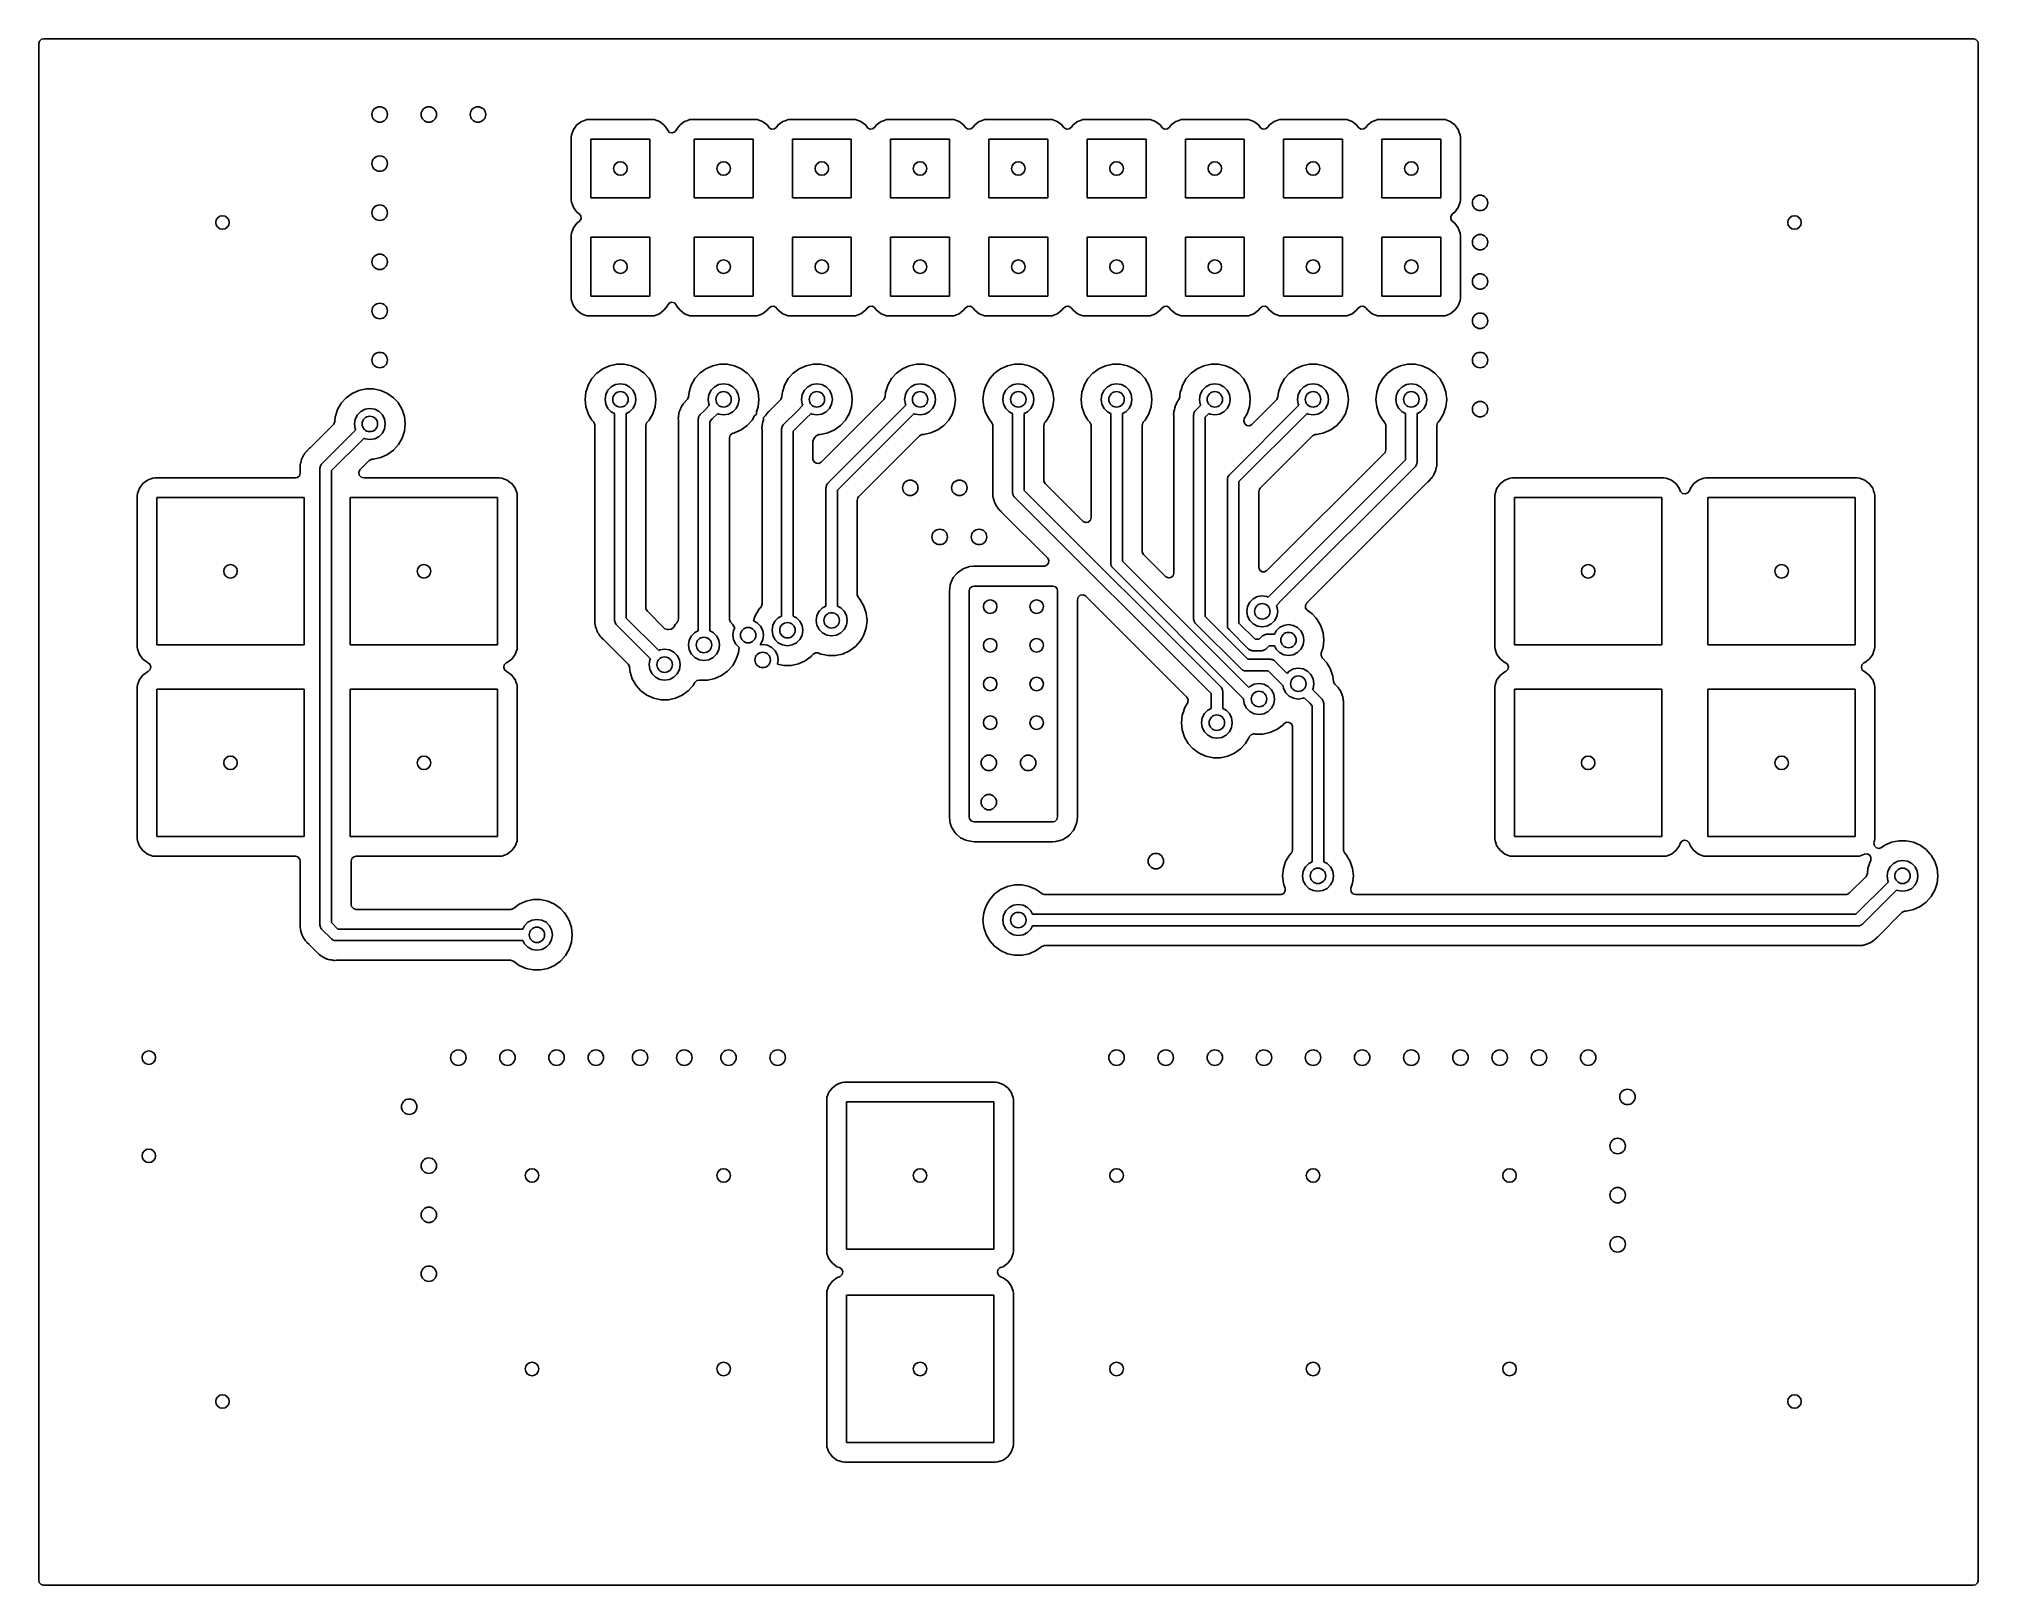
# Model space of a CAD drawing. Extents: x 0.01 to 1.99, y 0.01 to 1.59.
import ezdxf

# ---------------------------------------------------------------- set-up
doc = ezdxf.new("R2010")
doc.units = 0
doc.header["$MEASUREMENT"] = 0
doc.layers.add('BLACK', color=7, linetype='CONTINUOUS')

msp = doc.modelspace()

# ---------------------------------------------------------------- linework, layer by layer
at = {"layer": 'BLACK', "linetype": 'CONTINUOUS'}
for p, q in [((0.013, 1.5821), (0.0138, 1.5847)), ((0.013, 1.3231), (0.013, 1.5821)), ((0.0138, 1.5847), (0.0159, 1.5866)), ((0.0159, 1.5866), (0.0179, 1.587)), ((0.0179, 1.587), (1.9821, 1.587)), ((1.9821, 1.587), (1.9847, 1.5862)), ((1.9847, 1.5862), (1.9866, 1.5841)), ((1.9866, 1.5841), (1.987, 1.5821)), ((1.987, 1.5821), (1.987, 0.0179)), ((0.5653, 1.5028), (0.5607, 1.4993)), ((0.5676, 1.5036), (0.5653, 1.5028)), ((0.5653, 1.5028), (0.5653, 1.5028)), ((0.5653, 1.5028), (0.5653, 1.5028)), ((0.5707, 1.5048), (0.5676, 1.5036)), ((0.5731, 1.505), (0.5707, 1.5048)), ((0.5707, 1.5048), (0.5707, 1.5048)), ((0.5731, 1.505), (0.5731, 1.505)), ((0.6369, 1.505), (0.5731, 1.505)), ((0.5731, 1.505), (0.5731, 1.505)), ((0.6393, 1.5048), (0.6369, 1.505)), ((0.6369, 1.505), (0.6369, 1.505)), ((0.6369, 1.505), (0.6369, 1.505)), ((0.6447, 1.5028), (0.6393, 1.5048)), ((0.6393, 1.5048), (0.6393, 1.5048)), ((0.6393, 1.5048), (0.6393, 1.5048)), ((0.6493, 1.4993), (0.6447, 1.5028)), ((0.6703, 1.5028), (0.6657, 1.4993)), ((0.6726, 1.5036), (0.6703, 1.5028)), ((0.6703, 1.5028), (0.6703, 1.5028)), ((0.6703, 1.5028), (0.6703, 1.5028)), ((0.6757, 1.5048), (0.6726, 1.5036)), ((0.6781, 1.505), (0.6757, 1.5048)), ((0.6757, 1.5048), (0.6757, 1.5048)), ((0.7419, 1.505), (0.6781, 1.505)), ((0.6781, 1.505), (0.6781, 1.505)), ((0.6781, 1.505), (0.6781, 1.505)), ((0.7443, 1.5048), (0.7419, 1.505)), ((0.7419, 1.505), (0.7419, 1.505)), ((0.7419, 1.505), (0.7419, 1.505)), ((0.7497, 1.5028), (0.7443, 1.5048)), ((0.7443, 1.5048), (0.7443, 1.5048)), ((0.7443, 1.5048), (0.7443, 1.5048)), ((0.7543, 1.4993), (0.7497, 1.5028)), ((0.7497, 1.5028), (0.7497, 1.5028)), ((0.7497, 1.5028), (0.7497, 1.5028)), ((0.7703, 1.5028), (0.7657, 1.4993)), ((0.7726, 1.5036), (0.7703, 1.5028)), ((0.7703, 1.5028), (0.7703, 1.5028)), ((0.7703, 1.5028), (0.7703, 1.5028)), ((0.7757, 1.5048), (0.7726, 1.5036)), ((0.7781, 1.505), (0.7757, 1.5048)), ((0.7757, 1.5048), (0.7757, 1.5048)), ((0.8419, 1.505), (0.7781, 1.505)), ((0.7781, 1.505), (0.7781, 1.505)), ((0.7781, 1.505), (0.7781, 1.505)), ((0.8443, 1.5048), (0.8419, 1.505)), ((0.8419, 1.505), (0.8419, 1.505)), ((0.8419, 1.505), (0.8419, 1.505)), ((0.8497, 1.5028), (0.8443, 1.5048)), ((0.8443, 1.5048), (0.8443, 1.5048)), ((0.8443, 1.5048), (0.8443, 1.5048)), ((0.8543, 1.4993), (0.8497, 1.5028)), ((0.8497, 1.5028), (0.8497, 1.5028)), ((0.8497, 1.5028), (0.8497, 1.5028)), ((0.8703, 1.5028), (0.8657, 1.4993)), ((0.8726, 1.5036), (0.8703, 1.5028)), ((0.8703, 1.5028), (0.8703, 1.5028)), ((0.8703, 1.5028), (0.8703, 1.5028)), ((0.8757, 1.5048), (0.8726, 1.5036)), ((0.8781, 1.505), (0.8757, 1.5048)), ((0.8757, 1.5048), (0.8757, 1.5048)), ((0.9419, 1.505), (0.8781, 1.505)), ((0.8781, 1.505), (0.8781, 1.505)), ((0.8781, 1.505), (0.8781, 1.505)), ((0.9443, 1.5048), (0.9419, 1.505)), ((0.9419, 1.505), (0.9419, 1.505)), ((0.9419, 1.505), (0.9419, 1.505)), ((0.9497, 1.5028), (0.9443, 1.5048)), ((0.9443, 1.5048), (0.9443, 1.5048)), ((0.9443, 1.5048), (0.9443, 1.5048)), ((0.9543, 1.4993), (0.9497, 1.5028)), ((0.9497, 1.5028), (0.9497, 1.5028)), ((0.9497, 1.5028), (0.9497, 1.5028)), ((0.9703, 1.5028), (0.9657, 1.4993)), ((0.9726, 1.5036), (0.9703, 1.5028)), ((0.9703, 1.5028), (0.9703, 1.5028)), ((0.9703, 1.5028), (0.9703, 1.5028)), ((0.9757, 1.5048), (0.9726, 1.5036)), ((0.9781, 1.505), (0.9757, 1.5048)), ((0.9757, 1.5048), (0.9757, 1.5048)), ((1.0419, 1.505), (0.9781, 1.505)), ((0.9781, 1.505), (0.9781, 1.505)), ((0.9781, 1.505), (0.9781, 1.505)), ((1.0443, 1.5048), (1.0419, 1.505)), ((1.0419, 1.505), (1.0419, 1.505)), ((1.0419, 1.505), (1.0419, 1.505)), ((1.0497, 1.5028), (1.0443, 1.5048)), ((1.0443, 1.5048), (1.0443, 1.5048)), ((1.0443, 1.5048), (1.0443, 1.5048)), ((1.0543, 1.4993), (1.0497, 1.5028)), ((1.0497, 1.5028), (1.0497, 1.5028)), ((1.0497, 1.5028), (1.0497, 1.5028)), ((1.0703, 1.5028), (1.0657, 1.4993)), ((1.0726, 1.5036), (1.0703, 1.5028)), ((1.0703, 1.5028), (1.0703, 1.5028)), ((1.0703, 1.5028), (1.0703, 1.5028)), ((1.0757, 1.5048), (1.0726, 1.5036)), ((1.0781, 1.505), (1.0757, 1.5048)), ((1.0757, 1.5048), (1.0757, 1.5048)), ((1.1419, 1.505), (1.0781, 1.505)), ((1.0781, 1.505), (1.0781, 1.505)), ((1.0781, 1.505), (1.0781, 1.505)), ((1.1443, 1.5048), (1.1419, 1.505)), ((1.1419, 1.505), (1.1419, 1.505)), ((1.1419, 1.505), (1.1419, 1.505)), ((1.1497, 1.5028), (1.1443, 1.5048)), ((1.1443, 1.5048), (1.1443, 1.5048)), ((1.1443, 1.5048), (1.1443, 1.5048)), ((1.1543, 1.4993), (1.1497, 1.5028)), ((1.1497, 1.5028), (1.1497, 1.5028)), ((1.1497, 1.5028), (1.1497, 1.5028)), ((1.1703, 1.5028), (1.1657, 1.4993)), ((1.1726, 1.5036), (1.1703, 1.5028)), ((1.1703, 1.5028), (1.1703, 1.5028)), ((1.1703, 1.5028), (1.1703, 1.5028)), ((1.1757, 1.5048), (1.1726, 1.5036)), ((1.1781, 1.505), (1.1757, 1.5048)), ((1.1757, 1.5048), (1.1757, 1.5048)), ((1.2419, 1.505), (1.1781, 1.505)), ((1.1781, 1.505), (1.1781, 1.505)), ((1.1781, 1.505), (1.1781, 1.505)), ((1.2443, 1.5048), (1.2419, 1.505)), ((1.2419, 1.505), (1.2419, 1.505)), ((1.2419, 1.505), (1.2419, 1.505)), ((1.2497, 1.5028), (1.2443, 1.5048)), ((1.2443, 1.5048), (1.2443, 1.5048)), ((1.2443, 1.5048), (1.2443, 1.5048)), ((1.2543, 1.4993), (1.2497, 1.5028)), ((1.2497, 1.5028), (1.2497, 1.5028)), ((1.2497, 1.5028), (1.2497, 1.5028)), ((1.2703, 1.5028), (1.2657, 1.4993)), ((1.2726, 1.5036), (1.2703, 1.5028)), ((1.2703, 1.5028), (1.2703, 1.5028)), ((1.2703, 1.5028), (1.2703, 1.5028)), ((1.2757, 1.5048), (1.2726, 1.5036)), ((1.2781, 1.505), (1.2757, 1.5048)), ((1.2757, 1.5048), (1.2757, 1.5048)), ((1.3419, 1.505), (1.2781, 1.505)), ((1.2781, 1.505), (1.2781, 1.505)), ((1.2781, 1.505), (1.2781, 1.505)), ((1.3443, 1.5048), (1.3419, 1.505)), ((1.3419, 1.505), (1.3419, 1.505)), ((1.3419, 1.505), (1.3419, 1.505)), ((1.3497, 1.5028), (1.3443, 1.5048)), ((1.3443, 1.5048), (1.3443, 1.5048)), ((1.3443, 1.5048), (1.3443, 1.5048)), ((1.3543, 1.4993), (1.3497, 1.5028)), ((1.3497, 1.5028), (1.3497, 1.5028)), ((1.3497, 1.5028), (1.3497, 1.5028)), ((1.3703, 1.5028), (1.3657, 1.4993)), ((1.3726, 1.5036), (1.3703, 1.5028)), ((1.3703, 1.5028), (1.3703, 1.5028)), ((1.3703, 1.5028), (1.3703, 1.5028)), ((1.3757, 1.5048), (1.3726, 1.5036)), ((1.3781, 1.505), (1.3757, 1.5048)), ((1.3757, 1.5048), (1.3757, 1.5048)), ((1.4419, 1.505), (1.3781, 1.505)), ((1.3781, 1.505), (1.3781, 1.505)), ((1.3781, 1.505), (1.3781, 1.505)), ((1.4443, 1.5048), (1.4419, 1.505)), ((1.4419, 1.505), (1.4419, 1.505)), ((1.4419, 1.505), (1.4419, 1.505)), ((1.4497, 1.5028), (1.4443, 1.5048)), ((1.4443, 1.5048), (1.4443, 1.5048)), ((1.4443, 1.5048), (1.4443, 1.5048)), ((1.4543, 1.4993), (1.4497, 1.5028)), ((0.5552, 1.4893), (0.555, 1.4869)), ((0.555, 1.4869), (0.555, 1.4231)), ((0.5572, 1.4947), (0.5552, 1.4893)), ((0.5552, 1.4893), (0.5552, 1.4893)), ((0.5607, 1.4993), (0.5572, 1.4947)), ((0.5572, 1.4947), (0.5572, 1.4947)), ((0.575, 1.425), (0.575, 1.485)), ((0.575, 1.485), (0.635, 1.485)), ((0.635, 1.485), (0.635, 1.425)), ((0.6528, 1.4947), (0.6493, 1.4993)), ((0.6529, 1.4944), (0.6528, 1.4947)), ((0.6531, 1.4938), (0.6529, 1.4944)), ((0.6551, 1.4918), (0.6531, 1.4938)), ((0.6579, 1.4912), (0.6551, 1.4918)), ((0.6605, 1.4922), (0.6579, 1.4912)), ((0.6621, 1.4944), (0.6605, 1.4922)), ((0.6622, 1.4947), (0.6621, 1.4944)), ((0.6657, 1.4993), (0.6622, 1.4947)), ((0.6622, 1.4947), (0.6622, 1.4947)), ((0.68, 1.425), (0.68, 1.485)), ((0.68, 1.485), (0.74, 1.485)), ((0.74, 1.485), (0.74, 1.425)), ((0.756, 1.497), (0.7543, 1.4993)), ((0.7565, 1.4965), (0.756, 1.497)), ((0.7589, 1.4951), (0.7565, 1.4965)), ((0.7617, 1.4953), (0.7589, 1.4951)), ((0.764, 1.497), (0.7617, 1.4953)), ((0.7657, 1.4993), (0.764, 1.497)), ((0.78, 1.425), (0.78, 1.485)), ((0.78, 1.485), (0.84, 1.485)), ((0.84, 1.485), (0.84, 1.425)), ((0.856, 1.497), (0.8543, 1.4993)), ((0.8565, 1.4965), (0.856, 1.497)), ((0.8589, 1.4951), (0.8565, 1.4965)), ((0.8617, 1.4953), (0.8589, 1.4951)), ((0.864, 1.497), (0.8617, 1.4953)), ((0.8657, 1.4993), (0.864, 1.497)), ((0.88, 1.425), (0.88, 1.485)), ((0.88, 1.485), (0.94, 1.485)), ((0.94, 1.485), (0.94, 1.425)), ((0.956, 1.497), (0.9543, 1.4993)), ((0.9565, 1.4965), (0.956, 1.497)), ((0.9589, 1.4951), (0.9565, 1.4965)), ((0.9617, 1.4953), (0.9589, 1.4951)), ((0.964, 1.497), (0.9617, 1.4953)), ((0.9657, 1.4993), (0.964, 1.497)), ((0.98, 1.425), (0.98, 1.485)), ((0.98, 1.485), (1.04, 1.485)), ((1.04, 1.485), (1.04, 1.425)), ((1.056, 1.497), (1.0543, 1.4993)), ((1.0565, 1.4965), (1.056, 1.497)), ((1.0589, 1.4951), (1.0565, 1.4965)), ((1.0617, 1.4953), (1.0589, 1.4951)), ((1.064, 1.497), (1.0617, 1.4953)), ((1.0657, 1.4993), (1.064, 1.497)), ((1.08, 1.425), (1.08, 1.485)), ((1.08, 1.485), (1.14, 1.485)), ((1.14, 1.485), (1.14, 1.425)), ((1.156, 1.497), (1.1543, 1.4993)), ((1.1565, 1.4965), (1.156, 1.497)), ((1.1589, 1.4951), (1.1565, 1.4965)), ((1.1617, 1.4953), (1.1589, 1.4951)), ((1.164, 1.497), (1.1617, 1.4953)), ((1.1657, 1.4993), (1.164, 1.497)), ((1.18, 1.425), (1.18, 1.485)), ((1.18, 1.485), (1.24, 1.485)), ((1.24, 1.485), (1.24, 1.425)), ((1.256, 1.497), (1.2543, 1.4993)), ((1.2565, 1.4965), (1.256, 1.497)), ((1.2589, 1.4951), (1.2565, 1.4965)), ((1.2617, 1.4953), (1.2589, 1.4951)), ((1.264, 1.497), (1.2617, 1.4953)), ((1.2657, 1.4993), (1.264, 1.497)), ((1.28, 1.425), (1.28, 1.485)), ((1.28, 1.485), (1.34, 1.485)), ((1.34, 1.485), (1.34, 1.425)), ((1.356, 1.497), (1.3543, 1.4993)), ((1.3565, 1.4965), (1.356, 1.497)), ((1.3589, 1.4951), (1.3565, 1.4965)), ((1.3617, 1.4953), (1.3589, 1.4951)), ((1.364, 1.497), (1.3617, 1.4953)), ((1.3657, 1.4993), (1.364, 1.497)), ((1.38, 1.425), (1.38, 1.485)), ((1.38, 1.485), (1.44, 1.485)), ((1.44, 1.485), (1.44, 1.425)), ((1.4578, 1.4947), (1.4543, 1.4993)), ((1.4588, 1.4918), (1.4578, 1.4947)), ((1.4598, 1.4893), (1.4588, 1.4918)), ((1.46, 1.4869), (1.4598, 1.4893)), ((1.4598, 1.4893), (1.4598, 1.4893)), ((1.46, 1.4231), (1.46, 1.4869)), ((1.46, 1.4869), (1.46, 1.4869)), ((0.555, 1.4231), (0.5552, 1.4207)), ((0.635, 1.425), (0.575, 1.425)), ((0.74, 1.425), (0.68, 1.425)), ((0.84, 1.425), (0.78, 1.425)), ((0.94, 1.425), (0.88, 1.425)), ((1.04, 1.425), (0.98, 1.425)), ((1.14, 1.425), (1.08, 1.425)), ((1.24, 1.425), (1.18, 1.425)), ((1.34, 1.425), (1.28, 1.425)), ((1.44, 1.425), (1.38, 1.425)), ((1.4598, 1.4207), (1.46, 1.4231)), ((1.46, 1.4231), (1.46, 1.4231)), ((0.5552, 1.4207), (0.5552, 1.4207)), ((0.5552, 1.4207), (0.5572, 1.4153)), ((0.5572, 1.4153), (0.5572, 1.4153)), ((0.5572, 1.4153), (0.5607, 1.4107)), ((0.5607, 1.4107), (0.563, 1.409)), ((0.563, 1.409), (0.5647, 1.4067)), ((0.5649, 1.4039), (0.5635, 1.4015)), ((0.5647, 1.4067), (0.5649, 1.4039)), ((1.4501, 1.4061), (1.4515, 1.4085)), ((1.4503, 1.4033), (1.4501, 1.4061)), ((1.452, 1.401), (1.4503, 1.4033)), ((1.4515, 1.4085), (1.452, 1.409)), ((1.452, 1.409), (1.4543, 1.4107)), ((1.4543, 1.4107), (1.4578, 1.4153)), ((1.4578, 1.4153), (1.4598, 1.4207)), ((1.4578, 1.4153), (1.4578, 1.4153)), ((1.4598, 1.4207), (1.4598, 1.4207)), ((0.5552, 1.3893), (0.555, 1.3869)), ((0.555, 1.3869), (0.555, 1.3231)), ((0.5572, 1.3947), (0.5552, 1.3893)), ((0.5552, 1.3893), (0.5552, 1.3893)), ((0.5607, 1.3993), (0.5572, 1.3947)), ((0.5572, 1.3947), (0.5572, 1.3947)), ((0.563, 1.401), (0.5607, 1.3993)), ((0.5635, 1.4015), (0.563, 1.401)), ((0.575, 1.325), (0.575, 1.385)), ((0.575, 1.385), (0.635, 1.385)), ((0.635, 1.385), (0.635, 1.325)), ((0.68, 1.325), (0.68, 1.385)), ((0.68, 1.385), (0.74, 1.385)), ((0.74, 1.385), (0.74, 1.325)), ((0.78, 1.325), (0.78, 1.385)), ((0.78, 1.385), (0.84, 1.385)), ((0.84, 1.385), (0.84, 1.325)), ((0.88, 1.325), (0.88, 1.385)), ((0.88, 1.385), (0.94, 1.385)), ((0.94, 1.385), (0.94, 1.325)), ((0.98, 1.325), (0.98, 1.385)), ((0.98, 1.385), (1.04, 1.385)), ((1.04, 1.385), (1.04, 1.325)), ((1.08, 1.325), (1.08, 1.385)), ((1.08, 1.385), (1.14, 1.385)), ((1.14, 1.385), (1.14, 1.325)), ((1.18, 1.325), (1.18, 1.385)), ((1.18, 1.385), (1.24, 1.385)), ((1.24, 1.385), (1.24, 1.325)), ((1.28, 1.325), (1.28, 1.385)), ((1.28, 1.385), (1.34, 1.385)), ((1.34, 1.385), (1.34, 1.325)), ((1.38, 1.325), (1.38, 1.385)), ((1.38, 1.385), (1.44, 1.385)), ((1.44, 1.385), (1.44, 1.325)), ((1.4543, 1.3993), (1.452, 1.401)), ((1.4578, 1.3947), (1.4543, 1.3993)), ((1.4588, 1.3918), (1.4578, 1.3947)), ((1.4598, 1.3893), (1.4588, 1.3918)), ((1.46, 1.3869), (1.4598, 1.3893)), ((1.4598, 1.3893), (1.4598, 1.3893)), ((1.46, 1.3231), (1.46, 1.3869)), ((1.46, 1.3869), (1.46, 1.3869)), ((0.013, 0.7731), (0.013, 1.3231)), ((0.555, 1.3231), (0.5552, 1.3207)), ((0.635, 1.325), (0.575, 1.325)), ((0.74, 1.325), (0.68, 1.325)), ((0.84, 1.325), (0.78, 1.325)), ((0.94, 1.325), (0.88, 1.325)), ((1.04, 1.325), (0.98, 1.325)), ((1.14, 1.325), (1.08, 1.325)), ((1.24, 1.325), (1.18, 1.325)), ((1.34, 1.325), (1.28, 1.325)), ((1.44, 1.325), (1.38, 1.325)), ((1.4598, 1.3207), (1.46, 1.3231)), ((1.46, 1.3231), (1.46, 1.3231)), ((0.5552, 1.3207), (0.5552, 1.3207)), ((0.5552, 1.3207), (0.5572, 1.3153)), ((0.5572, 1.3153), (0.5572, 1.3153)), ((0.5572, 1.3153), (0.5607, 1.3107)), ((0.5607, 1.3107), (0.5653, 1.3072)), ((0.5653, 1.3072), (0.5653, 1.3072)), ((0.5653, 1.3072), (0.5707, 1.3052)), ((0.5707, 1.3052), (0.5707, 1.3052)), ((0.5707, 1.3052), (0.5731, 1.305)), ((0.5731, 1.305), (0.5731, 1.305)), ((0.5731, 1.305), (0.6369, 1.305)), ((0.6369, 1.305), (0.6393, 1.3052)), ((0.6393, 1.3052), (0.6447, 1.3072)), ((0.6393, 1.3052), (0.6393, 1.3052)), ((0.6447, 1.3072), (0.6493, 1.3107)), ((0.6447, 1.3072), (0.6447, 1.3072)), ((0.6493, 1.3107), (0.6528, 1.3153)), ((0.6528, 1.3153), (0.6529, 1.3156)), ((0.6528, 1.3153), (0.6528, 1.3153)), ((0.6528, 1.3153), (0.6528, 1.3153)), ((0.6529, 1.3156), (0.6545, 1.3178)), ((0.6545, 1.3178), (0.6571, 1.3188)), ((0.6571, 1.3188), (0.6599, 1.3182)), ((0.6599, 1.3182), (0.6619, 1.3162)), ((0.6619, 1.3162), (0.6621, 1.3156)), ((0.6621, 1.3156), (0.6622, 1.3153)), ((0.6622, 1.3153), (0.6622, 1.3153)), ((0.6622, 1.3153), (0.6657, 1.3107)), ((0.6657, 1.3107), (0.6703, 1.3072)), ((0.6703, 1.3072), (0.6703, 1.3072)), ((0.6703, 1.3072), (0.6757, 1.3052)), ((0.6757, 1.3052), (0.6757, 1.3052)), ((0.6757, 1.3052), (0.6781, 1.305)), ((0.6781, 1.305), (0.6781, 1.305)), ((0.6781, 1.305), (0.7419, 1.305)), ((0.7419, 1.305), (0.7443, 1.3052)), ((0.7443, 1.3052), (0.7497, 1.3072)), ((0.7443, 1.3052), (0.7443, 1.3052)), ((0.7497, 1.3072), (0.7543, 1.3107)), ((0.7497, 1.3072), (0.7497, 1.3072)), ((0.7543, 1.3107), (0.756, 1.313)), ((0.756, 1.313), (0.7583, 1.3147)), ((0.7583, 1.3147), (0.7611, 1.3149)), ((0.7611, 1.3149), (0.7635, 1.3135)), ((0.7635, 1.3135), (0.764, 1.313)), ((0.764, 1.313), (0.7657, 1.3107)), ((0.7657, 1.3107), (0.7703, 1.3072)), ((0.7703, 1.3072), (0.7703, 1.3072)), ((0.7703, 1.3072), (0.7757, 1.3052)), ((0.7757, 1.3052), (0.7757, 1.3052)), ((0.7757, 1.3052), (0.7781, 1.305)), ((0.7781, 1.305), (0.7781, 1.305)), ((0.7781, 1.305), (0.8419, 1.305)), ((0.8419, 1.305), (0.8443, 1.3052)), ((0.8443, 1.3052), (0.8497, 1.3072)), ((0.8443, 1.3052), (0.8443, 1.3052)), ((0.8497, 1.3072), (0.8543, 1.3107)), ((0.8497, 1.3072), (0.8497, 1.3072)), ((0.8543, 1.3107), (0.856, 1.313)), ((0.856, 1.313), (0.8583, 1.3147)), ((0.8583, 1.3147), (0.8611, 1.3149)), ((0.8611, 1.3149), (0.8635, 1.3135)), ((0.8635, 1.3135), (0.864, 1.313)), ((0.864, 1.313), (0.8657, 1.3107)), ((0.8657, 1.3107), (0.8703, 1.3072)), ((0.8703, 1.3072), (0.8703, 1.3072)), ((0.8703, 1.3072), (0.8757, 1.3052)), ((0.8757, 1.3052), (0.8757, 1.3052)), ((0.8757, 1.3052), (0.8781, 1.305)), ((0.8781, 1.305), (0.8781, 1.305)), ((0.8781, 1.305), (0.9419, 1.305)), ((0.9419, 1.305), (0.9443, 1.3052)), ((0.9443, 1.3052), (0.9497, 1.3072)), ((0.9443, 1.3052), (0.9443, 1.3052)), ((0.9497, 1.3072), (0.9543, 1.3107)), ((0.9497, 1.3072), (0.9497, 1.3072)), ((0.9543, 1.3107), (0.956, 1.313)), ((0.956, 1.313), (0.9583, 1.3147)), ((0.9583, 1.3147), (0.9611, 1.3149)), ((0.9611, 1.3149), (0.9635, 1.3135)), ((0.9635, 1.3135), (0.964, 1.313)), ((0.964, 1.313), (0.9657, 1.3107)), ((0.9657, 1.3107), (0.9703, 1.3072)), ((0.9703, 1.3072), (0.9703, 1.3072)), ((0.9703, 1.3072), (0.9757, 1.3052)), ((0.9757, 1.3052), (0.9757, 1.3052)), ((0.9757, 1.3052), (0.9781, 1.305)), ((0.9781, 1.305), (0.9781, 1.305)), ((0.9781, 1.305), (1.0419, 1.305)), ((1.0419, 1.305), (1.0443, 1.3052)), ((1.0443, 1.3052), (1.0497, 1.3072)), ((1.0443, 1.3052), (1.0443, 1.3052)), ((1.0497, 1.3072), (1.0543, 1.3107)), ((1.0497, 1.3072), (1.0497, 1.3072)), ((1.0543, 1.3107), (1.056, 1.313)), ((1.056, 1.313), (1.0583, 1.3147)), ((1.0583, 1.3147), (1.0611, 1.3149)), ((1.0611, 1.3149), (1.0635, 1.3135)), ((1.0635, 1.3135), (1.064, 1.313)), ((1.064, 1.313), (1.0657, 1.3107)), ((1.0657, 1.3107), (1.0703, 1.3072)), ((1.0703, 1.3072), (1.0703, 1.3072)), ((1.0703, 1.3072), (1.0757, 1.3052)), ((1.0757, 1.3052), (1.0757, 1.3052)), ((1.0757, 1.3052), (1.0781, 1.305)), ((1.0781, 1.305), (1.0781, 1.305)), ((1.0781, 1.305), (1.1419, 1.305)), ((1.1419, 1.305), (1.1443, 1.3052)), ((1.1443, 1.3052), (1.1497, 1.3072)), ((1.1443, 1.3052), (1.1443, 1.3052)), ((1.1497, 1.3072), (1.1543, 1.3107)), ((1.1497, 1.3072), (1.1497, 1.3072)), ((1.1543, 1.3107), (1.156, 1.313)), ((1.156, 1.313), (1.1583, 1.3147)), ((1.1583, 1.3147), (1.1611, 1.3149)), ((1.1611, 1.3149), (1.1635, 1.3135)), ((1.1635, 1.3135), (1.164, 1.313)), ((1.164, 1.313), (1.1657, 1.3107)), ((1.1657, 1.3107), (1.1703, 1.3072)), ((1.1703, 1.3072), (1.1703, 1.3072)), ((1.1703, 1.3072), (1.1757, 1.3052)), ((1.1757, 1.3052), (1.1757, 1.3052)), ((1.1757, 1.3052), (1.1781, 1.305)), ((1.1781, 1.305), (1.1781, 1.305)), ((1.1781, 1.305), (1.2419, 1.305)), ((1.2419, 1.305), (1.2443, 1.3052)), ((1.2443, 1.3052), (1.2497, 1.3072)), ((1.2443, 1.3052), (1.2443, 1.3052)), ((1.2497, 1.3072), (1.2543, 1.3107)), ((1.2497, 1.3072), (1.2497, 1.3072)), ((1.2543, 1.3107), (1.256, 1.313)), ((1.256, 1.313), (1.2583, 1.3147)), ((1.2583, 1.3147), (1.2611, 1.3149)), ((1.2611, 1.3149), (1.2635, 1.3135)), ((1.2635, 1.3135), (1.264, 1.313)), ((1.264, 1.313), (1.2657, 1.3107)), ((1.2657, 1.3107), (1.2703, 1.3072)), ((1.2703, 1.3072), (1.2703, 1.3072)), ((1.2703, 1.3072), (1.2757, 1.3052)), ((1.2757, 1.3052), (1.2757, 1.3052)), ((1.2757, 1.3052), (1.2781, 1.305)), ((1.2781, 1.305), (1.2781, 1.305)), ((1.2781, 1.305), (1.3419, 1.305)), ((1.3419, 1.305), (1.3443, 1.3052)), ((1.3443, 1.3052), (1.3497, 1.3072)), ((1.3443, 1.3052), (1.3443, 1.3052)), ((1.3497, 1.3072), (1.3543, 1.3107)), ((1.3497, 1.3072), (1.3497, 1.3072)), ((1.3543, 1.3107), (1.356, 1.313)), ((1.356, 1.313), (1.3583, 1.3147)), ((1.3583, 1.3147), (1.3611, 1.3149)), ((1.3611, 1.3149), (1.3635, 1.3135)), ((1.3635, 1.3135), (1.364, 1.313)), ((1.364, 1.313), (1.3657, 1.3107)), ((1.3657, 1.3107), (1.3703, 1.3072)), ((1.3703, 1.3072), (1.3703, 1.3072)), ((1.3703, 1.3072), (1.3757, 1.3052)), ((1.3757, 1.3052), (1.3757, 1.3052)), ((1.3757, 1.3052), (1.3781, 1.305)), ((1.3781, 1.305), (1.3781, 1.305)), ((1.3781, 1.305), (1.4419, 1.305)), ((1.4419, 1.305), (1.4443, 1.3052)), ((1.4443, 1.3052), (1.4497, 1.3072)), ((1.4443, 1.3052), (1.4443, 1.3052)), ((1.4497, 1.3072), (1.4543, 1.3107)), ((1.4497, 1.3072), (1.4497, 1.3072)), ((1.4543, 1.3107), (1.4578, 1.3153)), ((1.4578, 1.3153), (1.4598, 1.3207)), ((1.4578, 1.3153), (1.4578, 1.3153)), ((1.4598, 1.3207), (1.4598, 1.3207)), ((0.5809, 1.2467), (0.5759, 1.2411)), ((0.587, 1.2511), (0.5809, 1.2467)), ((0.5939, 1.2542), (0.587, 1.2511)), ((0.587, 1.2511), (0.587, 1.2511)), ((0.6012, 1.2558), (0.5939, 1.2542)), ((0.6088, 1.2558), (0.6012, 1.2558)), ((0.6161, 1.2542), (0.6088, 1.2558)), ((0.623, 1.2511), (0.6161, 1.2542)), ((0.6291, 1.2467), (0.623, 1.2511)), ((0.6341, 1.2411), (0.6291, 1.2467)), ((0.6291, 1.2467), (0.6291, 1.2467)), ((0.6291, 1.2467), (0.6291, 1.2467)), ((0.6859, 1.2467), (0.6809, 1.2411)), ((0.692, 1.2511), (0.6859, 1.2467)), ((0.6989, 1.2542), (0.692, 1.2511)), ((0.692, 1.2511), (0.692, 1.2511)), ((0.7062, 1.2558), (0.6989, 1.2542)), ((0.7138, 1.2558), (0.7062, 1.2558)), ((0.7211, 1.2542), (0.7138, 1.2558)), ((0.728, 1.2511), (0.7211, 1.2542)), ((0.7341, 1.2467), (0.728, 1.2511)), ((0.7391, 1.2411), (0.7341, 1.2467)), ((0.7341, 1.2467), (0.7341, 1.2467)), ((0.7341, 1.2467), (0.7341, 1.2467)), ((0.7809, 1.2467), (0.7759, 1.2411)), ((0.7833, 1.2485), (0.7809, 1.2467)), ((0.787, 1.2511), (0.7833, 1.2485)), ((0.7939, 1.2542), (0.787, 1.2511)), ((0.8012, 1.2558), (0.7939, 1.2542)), ((0.8088, 1.2558), (0.8012, 1.2558)), ((0.8161, 1.2542), (0.8088, 1.2558)), ((0.823, 1.2511), (0.8161, 1.2542)), ((0.8291, 1.2467), (0.823, 1.2511)), ((0.8341, 1.2411), (0.8291, 1.2467)), ((0.8291, 1.2467), (0.8291, 1.2467)), ((0.8291, 1.2467), (0.8291, 1.2467)), ((0.8291, 1.2467), (0.8291, 1.2467)), ((0.8859, 1.2467), (0.8809, 1.2411)), ((0.892, 1.2511), (0.8859, 1.2467)), ((0.8989, 1.2542), (0.892, 1.2511)), ((0.892, 1.2511), (0.892, 1.2511)), ((0.9062, 1.2558), (0.8989, 1.2542)), ((0.9138, 1.2558), (0.9062, 1.2558)), ((0.9211, 1.2542), (0.9138, 1.2558)), ((0.928, 1.2511), (0.9211, 1.2542)), ((0.9341, 1.2467), (0.928, 1.2511)), ((0.9391, 1.2411), (0.9341, 1.2467)), ((0.9341, 1.2467), (0.9341, 1.2467)), ((0.9341, 1.2467), (0.9341, 1.2467)), ((0.9859, 1.2467), (0.9809, 1.2411)), ((0.992, 1.2511), (0.9859, 1.2467)), ((0.9989, 1.2542), (0.992, 1.2511)), ((0.992, 1.2511), (0.992, 1.2511)), ((1.0062, 1.2558), (0.9989, 1.2542)), ((1.0138, 1.2558), (1.0062, 1.2558)), ((1.0211, 1.2542), (1.0138, 1.2558)), ((1.028, 1.2511), (1.0211, 1.2542)), ((1.0341, 1.2467), (1.028, 1.2511)), ((1.0391, 1.2411), (1.0341, 1.2467)), ((1.0341, 1.2467), (1.0341, 1.2467)), ((1.0341, 1.2467), (1.0341, 1.2467)), ((1.0859, 1.2467), (1.0809, 1.2411)), ((1.092, 1.2511), (1.0859, 1.2467)), ((1.0989, 1.2542), (1.092, 1.2511)), ((1.092, 1.2511), (1.092, 1.2511)), ((1.1062, 1.2558), (1.0989, 1.2542)), ((1.1138, 1.2558), (1.1062, 1.2558)), ((1.1211, 1.2542), (1.1138, 1.2558)), ((1.128, 1.2511), (1.1211, 1.2542)), ((1.1341, 1.2467), (1.128, 1.2511)), ((1.1391, 1.2411), (1.1341, 1.2467)), ((1.1341, 1.2467), (1.1341, 1.2467)), ((1.1341, 1.2467), (1.1341, 1.2467)), ((1.1859, 1.2467), (1.1809, 1.2411)), ((1.192, 1.2511), (1.1859, 1.2467)), ((1.1989, 1.2542), (1.192, 1.2511)), ((1.192, 1.2511), (1.192, 1.2511)), ((1.2062, 1.2558), (1.1989, 1.2542)), ((1.2138, 1.2558), (1.2062, 1.2558)), ((1.2211, 1.2542), (1.2138, 1.2558)), ((1.228, 1.2511), (1.2211, 1.2542)), ((1.2341, 1.2467), (1.228, 1.2511)), ((1.2391, 1.2411), (1.2341, 1.2467)), ((1.2341, 1.2467), (1.2341, 1.2467)), ((1.2341, 1.2467), (1.2341, 1.2467)), ((1.2859, 1.2467), (1.2809, 1.2411)), ((1.292, 1.2511), (1.2859, 1.2467)), ((1.2989, 1.2542), (1.292, 1.2511)), ((1.292, 1.2511), (1.292, 1.2511)), ((1.3062, 1.2558), (1.2989, 1.2542)), ((1.3138, 1.2558), (1.3062, 1.2558)), ((1.3211, 1.2542), (1.3138, 1.2558)), ((1.328, 1.2511), (1.3211, 1.2542)), ((1.3341, 1.2467), (1.328, 1.2511)), ((1.3391, 1.2411), (1.3341, 1.2467)), ((1.3341, 1.2467), (1.3341, 1.2467)), ((1.3341, 1.2467), (1.3341, 1.2467)), ((1.3859, 1.2467), (1.3809, 1.2411)), ((1.392, 1.2511), (1.3859, 1.2467)), ((1.3989, 1.2542), (1.392, 1.2511)), ((1.392, 1.2511), (1.392, 1.2511)), ((1.4062, 1.2558), (1.3989, 1.2542)), ((1.4138, 1.2558), (1.4062, 1.2558)), ((1.4211, 1.2542), (1.4138, 1.2558)), ((1.428, 1.2511), (1.4211, 1.2542)), ((1.4341, 1.2467), (1.428, 1.2511)), ((1.4391, 1.2411), (1.4341, 1.2467)), ((1.4341, 1.2467), (1.4341, 1.2467)), ((1.4341, 1.2467), (1.4341, 1.2467)), ((0.332, 1.2261), (0.3259, 1.2217)), ((0.3389, 1.2292), (0.332, 1.2261)), ((0.332, 1.2261), (0.332, 1.2261)), ((0.3462, 1.2308), (0.3389, 1.2292)), ((0.3538, 1.2308), (0.3462, 1.2308)), ((0.3611, 1.2292), (0.3538, 1.2308)), ((0.368, 1.2261), (0.3611, 1.2292)), ((0.3741, 1.2217), (0.368, 1.2261)), ((0.5698, 1.2275), (0.569, 1.22)), ((0.571, 1.2311), (0.5698, 1.2275)), ((0.5721, 1.2346), (0.571, 1.2311)), ((0.5759, 1.2411), (0.5721, 1.2346)), ((0.5759, 1.2411), (0.5759, 1.2411)), ((0.5893, 1.22), (0.59, 1.2249)), ((0.59, 1.2249), (0.5923, 1.2293)), ((0.5923, 1.2293), (0.5957, 1.2327)), ((0.5957, 1.2327), (0.6001, 1.235)), ((0.6001, 1.235), (0.605, 1.2357)), ((0.605, 1.2357), (0.6099, 1.235)), ((0.6099, 1.235), (0.6143, 1.2327)), ((0.6143, 1.2327), (0.6177, 1.2293)), ((0.6177, 1.2293), (0.62, 1.2249)), ((0.62, 1.2249), (0.6207, 1.22)), ((0.6379, 1.2346), (0.6341, 1.2411)), ((0.6341, 1.2411), (0.6341, 1.2411)), ((0.6402, 1.2275), (0.6379, 1.2346)), ((0.641, 1.22), (0.6402, 1.2275)), ((0.6748, 1.2275), (0.6743, 1.2226)), ((0.676, 1.2311), (0.6748, 1.2275)), ((0.6771, 1.2346), (0.676, 1.2311)), ((0.6809, 1.2411), (0.6771, 1.2346)), ((0.6809, 1.2411), (0.6809, 1.2411)), ((0.6943, 1.22), (0.695, 1.2249)), ((0.695, 1.2249), (0.6973, 1.2293)), ((0.6973, 1.2293), (0.7007, 1.2327)), ((0.7007, 1.2327), (0.7051, 1.235)), ((0.7051, 1.235), (0.71, 1.2357)), ((0.71, 1.2357), (0.7149, 1.235)), ((0.7149, 1.235), (0.7193, 1.2327)), ((0.7193, 1.2327), (0.7227, 1.2293)), ((0.7227, 1.2293), (0.725, 1.2249)), ((0.725, 1.2249), (0.7257, 1.22)), ((0.7429, 1.2346), (0.7391, 1.2411)), ((0.7391, 1.2411), (0.7391, 1.2411)), ((0.7452, 1.2275), (0.7429, 1.2346)), ((0.746, 1.22), (0.7452, 1.2275)), ((0.7697, 1.2261), (0.7693, 1.2225)), ((0.7698, 1.2275), (0.7697, 1.2261)), ((0.7721, 1.2346), (0.7698, 1.2275)), ((0.7759, 1.2411), (0.7721, 1.2346)), ((0.7759, 1.2411), (0.7759, 1.2411)), ((0.7759, 1.2411), (0.7759, 1.2411)), ((0.7893, 1.22), (0.79, 1.2249)), ((0.79, 1.2249), (0.7923, 1.2293)), ((0.7923, 1.2293), (0.7957, 1.2327)), ((0.7957, 1.2327), (0.8001, 1.235)), ((0.8001, 1.235), (0.805, 1.2357)), ((0.805, 1.2357), (0.8099, 1.235)), ((0.8099, 1.235), (0.8143, 1.2327)), ((0.8143, 1.2327), (0.8177, 1.2293)), ((0.8177, 1.2293), (0.82, 1.2249)), ((0.82, 1.2249), (0.8207, 1.22)), ((0.8379, 1.2346), (0.8341, 1.2411)), ((0.8402, 1.2275), (0.8379, 1.2346)), ((0.841, 1.22), (0.8402, 1.2275)), ((0.8748, 1.2275), (0.8743, 1.2225)), ((0.876, 1.2311), (0.8748, 1.2275)), ((0.8771, 1.2346), (0.876, 1.2311)), ((0.8809, 1.2411), (0.8771, 1.2346)), ((0.8809, 1.2411), (0.8809, 1.2411)), ((0.8943, 1.22), (0.895, 1.2249)), ((0.895, 1.2249), (0.8973, 1.2293)), ((0.8973, 1.2293), (0.9007, 1.2327)), ((0.9007, 1.2327), (0.9051, 1.235)), ((0.9051, 1.235), (0.91, 1.2357)), ((0.91, 1.2357), (0.9149, 1.235)), ((0.9149, 1.235), (0.9193, 1.2327)), ((0.9193, 1.2327), (0.9227, 1.2293)), ((0.9227, 1.2293), (0.925, 1.2249)), ((0.925, 1.2249), (0.9257, 1.22)), ((0.9429, 1.2346), (0.9391, 1.2411)), ((0.9391, 1.2411), (0.9391, 1.2411)), ((0.9452, 1.2275), (0.9429, 1.2346)), ((0.946, 1.22), (0.9452, 1.2275)), ((0.9748, 1.2275), (0.974, 1.22)), ((0.976, 1.2311), (0.9748, 1.2275)), ((0.9771, 1.2346), (0.976, 1.2311)), ((0.9809, 1.2411), (0.9771, 1.2346)), ((0.9809, 1.2411), (0.9809, 1.2411)), ((0.9943, 1.22), (0.995, 1.2249)), ((0.995, 1.2249), (0.9973, 1.2293)), ((0.9973, 1.2293), (1.0007, 1.2327)), ((1.0007, 1.2327), (1.0051, 1.235)), ((1.0051, 1.235), (1.01, 1.2357)), ((1.01, 1.2357), (1.0149, 1.235)), ((1.0149, 1.235), (1.0193, 1.2327)), ((1.0193, 1.2327), (1.0227, 1.2293)), ((1.0227, 1.2293), (1.025, 1.2249)), ((1.025, 1.2249), (1.0257, 1.22)), ((1.0429, 1.2346), (1.0391, 1.2411)), ((1.0391, 1.2411), (1.0391, 1.2411)), ((1.0452, 1.2275), (1.0429, 1.2346)), ((1.046, 1.22), (1.0452, 1.2275)), ((1.0748, 1.2275), (1.074, 1.22)), ((1.076, 1.2311), (1.0748, 1.2275)), ((1.0771, 1.2346), (1.076, 1.2311)), ((1.0809, 1.2411), (1.0771, 1.2346)), ((1.0809, 1.2411), (1.0809, 1.2411)), ((1.0943, 1.22), (1.095, 1.2249)), ((1.095, 1.2249), (1.0973, 1.2293)), ((1.0973, 1.2293), (1.1007, 1.2327)), ((1.1007, 1.2327), (1.1051, 1.235)), ((1.1051, 1.235), (1.11, 1.2357)), ((1.11, 1.2357), (1.1149, 1.235)), ((1.1149, 1.235), (1.1193, 1.2327)), ((1.1193, 1.2327), (1.1227, 1.2293)), ((1.1227, 1.2293), (1.125, 1.2249)), ((1.125, 1.2249), (1.1257, 1.22)), ((1.1429, 1.2346), (1.1391, 1.2411)), ((1.1391, 1.2411), (1.1391, 1.2411)), ((1.1452, 1.2275), (1.1429, 1.2346)), ((1.146, 1.22), (1.1452, 1.2275)), ((1.1745, 1.2244), (1.1743, 1.2223)), ((1.1748, 1.2275), (1.1745, 1.2244)), ((1.1756, 1.2297), (1.1748, 1.2275)), ((1.1748, 1.2275), (1.1748, 1.2275)), ((1.1771, 1.2346), (1.1756, 1.2297)), ((1.1809, 1.2411), (1.1771, 1.2346)), ((1.1809, 1.2411), (1.1809, 1.2411)), ((1.1943, 1.22), (1.195, 1.2249)), ((1.195, 1.2249), (1.1973, 1.2293)), ((1.1973, 1.2293), (1.2007, 1.2327)), ((1.2007, 1.2327), (1.2051, 1.235)), ((1.2051, 1.235), (1.21, 1.2357)), ((1.21, 1.2357), (1.2149, 1.235)), ((1.2149, 1.235), (1.2193, 1.2327)), ((1.2193, 1.2327), (1.2227, 1.2293)), ((1.2227, 1.2293), (1.225, 1.2249)), ((1.225, 1.2249), (1.2257, 1.22)), ((1.2429, 1.2346), (1.2391, 1.2411)), ((1.2391, 1.2411), (1.2391, 1.2411)), ((1.2452, 1.2275), (1.2429, 1.2346)), ((1.246, 1.22), (1.2452, 1.2275)), ((1.2748, 1.2275), (1.2743, 1.2225)), ((1.2756, 1.2297), (1.2748, 1.2275)), ((1.2748, 1.2275), (1.2748, 1.2275)), ((1.2771, 1.2346), (1.2756, 1.2297)), ((1.2809, 1.2411), (1.2771, 1.2346)), ((1.2809, 1.2411), (1.2809, 1.2411)), ((1.2943, 1.22), (1.295, 1.2249)), ((1.295, 1.2249), (1.2973, 1.2293)), ((1.2973, 1.2293), (1.3007, 1.2327)), ((1.3007, 1.2327), (1.3051, 1.235)), ((1.3051, 1.235), (1.31, 1.2357)), ((1.31, 1.2357), (1.3149, 1.235)), ((1.3149, 1.235), (1.3193, 1.2327)), ((1.3193, 1.2327), (1.3227, 1.2293)), ((1.3227, 1.2293), (1.325, 1.2249)), ((1.325, 1.2249), (1.3257, 1.22)), ((1.3429, 1.2346), (1.3391, 1.2411)), ((1.3391, 1.2411), (1.3391, 1.2411)), ((1.3452, 1.2275), (1.3429, 1.2346)), ((1.346, 1.22), (1.3452, 1.2275)), ((1.3748, 1.2275), (1.374, 1.22)), ((1.376, 1.2311), (1.3748, 1.2275)), ((1.3771, 1.2346), (1.376, 1.2311)), ((1.3809, 1.2411), (1.3771, 1.2346)), ((1.3809, 1.2411), (1.3809, 1.2411)), ((1.3943, 1.22), (1.395, 1.2249)), ((1.395, 1.2249), (1.3973, 1.2293)), ((1.3973, 1.2293), (1.4007, 1.2327)), ((1.4007, 1.2327), (1.4051, 1.235)), ((1.4051, 1.235), (1.41, 1.2357)), ((1.41, 1.2357), (1.4149, 1.235)), ((1.4149, 1.235), (1.4193, 1.2327)), ((1.4193, 1.2327), (1.4227, 1.2293)), ((1.4227, 1.2293), (1.425, 1.2249)), ((1.425, 1.2249), (1.4257, 1.22)), ((1.4429, 1.2346), (1.4391, 1.2411)), ((1.4391, 1.2411), (1.4391, 1.2411)), ((1.4452, 1.2275), (1.4429, 1.2346)), ((1.446, 1.22), (1.4452, 1.2275)), ((0.3161, 1.2063), (0.3149, 1.2028)), ((0.3171, 1.2096), (0.3161, 1.2063)), ((0.3209, 1.2161), (0.3171, 1.2096)), ((0.3259, 1.2217), (0.3209, 1.2161)), ((0.3209, 1.2161), (0.3209, 1.2161)), ((0.335, 1.1999), (0.3373, 1.2043)), ((0.3373, 1.2043), (0.3407, 1.2077)), ((0.3407, 1.2077), (0.3451, 1.21)), ((0.3451, 1.21), (0.35, 1.2107)), ((0.35, 1.2107), (0.3549, 1.21)), ((0.3549, 1.21), (0.3593, 1.2077)), ((0.3593, 1.2077), (0.3627, 1.2043)), ((0.3627, 1.2043), (0.365, 1.1999)), ((0.3756, 1.22), (0.3741, 1.2217)), ((0.3741, 1.2217), (0.3741, 1.2217)), ((0.3741, 1.2217), (0.3741, 1.2217)), ((0.3786, 1.2167), (0.3756, 1.22)), ((0.3791, 1.2161), (0.3786, 1.2167)), ((0.3829, 1.2096), (0.3791, 1.2161)), ((0.3852, 1.2025), (0.3829, 1.2096)), ((0.569, 1.22), (0.5698, 1.2125)), ((0.5698, 1.2125), (0.5714, 1.2075)), ((0.5714, 1.2075), (0.572, 1.2059)), ((0.572, 1.2059), (0.5721, 1.2054)), ((0.5721, 1.2054), (0.5721, 1.2054)), ((0.5721, 1.2054), (0.5759, 1.1989)), ((0.59, 1.2151), (0.5893, 1.22)), ((0.5923, 1.2107), (0.59, 1.2151)), ((0.5957, 1.2073), (0.5923, 1.2107)), ((0.5991, 1.2056), (0.5957, 1.2073)), ((0.5991, 1.1977), (0.5991, 1.2056)), ((0.6143, 1.2073), (0.6109, 1.2056)), ((0.6109, 1.2056), (0.6109, 1.1977)), ((0.6177, 1.2107), (0.6143, 1.2073)), ((0.62, 1.2151), (0.6177, 1.2107)), ((0.6207, 1.22), (0.62, 1.2151)), ((0.6341, 1.1989), (0.6379, 1.2054)), ((0.6379, 1.2054), (0.6402, 1.2125)), ((0.6402, 1.2125), (0.641, 1.22)), ((0.6645, 1.205), (0.6641, 1.2033)), ((0.6646, 1.2055), (0.6645, 1.205)), ((0.6649, 1.2073), (0.6646, 1.2055)), ((0.6652, 1.2081), (0.6649, 1.2073)), ((0.6655, 1.2088), (0.6652, 1.2081)), ((0.6657, 1.2096), (0.6655, 1.2088)), ((0.6666, 1.2112), (0.6657, 1.2096)), ((0.6657, 1.2096), (0.6657, 1.2096)), ((0.6668, 1.2116), (0.6666, 1.2112)), ((0.6675, 1.2133), (0.6668, 1.2116)), ((0.668, 1.214), (0.6675, 1.2133)), ((0.6685, 1.2146), (0.668, 1.214)), ((0.6689, 1.2154), (0.6685, 1.2146)), ((0.6701, 1.2167), (0.6689, 1.2154)), ((0.6689, 1.2154), (0.6689, 1.2154)), ((0.6689, 1.2154), (0.6689, 1.2154)), ((0.6704, 1.217), (0.6701, 1.2167)), ((0.6705, 1.2172), (0.6704, 1.217)), ((0.6709, 1.2176), (0.6705, 1.2172)), ((0.6705, 1.2172), (0.6705, 1.2172)), ((0.6713, 1.218), (0.6709, 1.2176)), ((0.6714, 1.2181), (0.6713, 1.218)), ((0.673, 1.2198), (0.6714, 1.2181)), ((0.6732, 1.2201), (0.673, 1.2198)), ((0.6743, 1.2226), (0.6732, 1.2201)), ((0.6854, 1.2035), (0.6858, 1.2042)), ((0.6858, 1.2042), (0.6901, 1.2084)), ((0.6901, 1.2084), (0.6956, 1.214)), ((0.695, 1.2151), (0.6943, 1.22)), ((0.6956, 1.214), (0.695, 1.2151)), ((0.704, 1.2056), (0.6984, 1.2001)), ((0.7051, 1.205), (0.704, 1.2056)), ((0.71, 1.2043), (0.7051, 1.205)), ((0.7149, 1.205), (0.71, 1.2043)), ((0.7193, 1.2073), (0.7149, 1.205)), ((0.7227, 1.2107), (0.7193, 1.2073)), ((0.725, 1.2151), (0.7227, 1.2107)), ((0.7257, 1.22), (0.725, 1.2151)), ((0.7415, 1.2031), (0.7435, 1.2049)), ((0.7434, 1.207), (0.7435, 1.2073)), ((0.7435, 1.2049), (0.7434, 1.207)), ((0.7435, 1.2073), (0.7452, 1.2125)), ((0.7452, 1.2125), (0.746, 1.22)), ((0.7535, 1.2046), (0.753, 1.204)), ((0.7539, 1.2054), (0.7535, 1.2046)), ((0.7551, 1.2067), (0.7539, 1.2054)), ((0.7539, 1.2054), (0.7539, 1.2054)), ((0.7539, 1.2054), (0.7539, 1.2054)), ((0.7554, 1.207), (0.7551, 1.2067)), ((0.7555, 1.2072), (0.7554, 1.207)), ((0.7559, 1.2075), (0.7555, 1.2072)), ((0.7555, 1.2072), (0.7555, 1.2072)), ((0.7563, 1.208), (0.7559, 1.2075)), ((0.7564, 1.2081), (0.7563, 1.208)), ((0.7583, 1.2101), (0.7564, 1.2081)), ((0.7586, 1.2103), (0.7583, 1.2101)), ((0.7591, 1.2107), (0.7586, 1.2103)), ((0.7586, 1.2103), (0.7586, 1.2103)), ((0.7679, 1.2195), (0.7591, 1.2107)), ((0.7682, 1.2199), (0.7679, 1.2195)), ((0.7693, 1.2225), (0.7682, 1.2199)), ((0.7708, 1.1942), (0.7851, 1.2084)), ((0.7851, 1.2084), (0.7906, 1.214)), ((0.79, 1.2151), (0.7893, 1.22)), ((0.7906, 1.214), (0.79, 1.2151)), ((0.799, 1.2056), (0.7934, 1.2001)), ((0.8001, 1.205), (0.799, 1.2056)), ((0.805, 1.2043), (0.8001, 1.205)), ((0.8099, 1.205), (0.805, 1.2043)), ((0.8729, 1.2195), (0.8094, 1.1561)), ((0.8143, 1.2073), (0.8099, 1.205)), ((0.8177, 1.2107), (0.8143, 1.2073)), ((0.8158, 1.1342), (0.8956, 1.214)), ((0.82, 1.2151), (0.8177, 1.2107)), ((0.8207, 1.22), (0.82, 1.2151)), ((0.904, 1.2056), (0.8259, 1.1276)), ((0.8359, 1.202), (0.8379, 1.2054)), ((0.8379, 1.2054), (0.8402, 1.2125)), ((0.8402, 1.2125), (0.841, 1.22)), ((0.8732, 1.2199), (0.8729, 1.2195)), ((0.8743, 1.2225), (0.8732, 1.2199)), ((0.895, 1.2151), (0.8943, 1.22)), ((0.8956, 1.214), (0.895, 1.2151)), ((0.9051, 1.205), (0.904, 1.2056)), ((0.91, 1.2043), (0.9051, 1.205)), ((0.9149, 1.205), (0.91, 1.2043)), ((0.9193, 1.2073), (0.9149, 1.205)), ((0.9227, 1.2107), (0.9193, 1.2073)), ((0.925, 1.2151), (0.9227, 1.2107)), ((0.9257, 1.22), (0.925, 1.2151)), ((0.9391, 1.1989), (0.9429, 1.2054)), ((0.9429, 1.2054), (0.9452, 1.2125)), ((0.9452, 1.2125), (0.946, 1.22)), ((0.974, 1.22), (0.9748, 1.2125)), ((0.9748, 1.2125), (0.9764, 1.2075)), ((0.9764, 1.2075), (0.977, 1.2059)), ((0.977, 1.2059), (0.9771, 1.2054)), ((0.9771, 1.2054), (0.9771, 1.2054)), ((0.9771, 1.2054), (0.9809, 1.1989)), ((0.995, 1.2151), (0.9943, 1.22)), ((0.9973, 1.2107), (0.995, 1.2151)), ((1.0007, 1.2073), (0.9973, 1.2107)), ((1.0041, 1.2056), (1.0007, 1.2073)), ((1.0041, 1.125), (1.0041, 1.2056)), ((1.0193, 1.2073), (1.0159, 1.2056)), ((1.0159, 1.2056), (1.0159, 1.1274)), ((1.0227, 1.2107), (1.0193, 1.2073)), ((1.025, 1.2151), (1.0227, 1.2107)), ((1.0257, 1.22), (1.025, 1.2151)), ((1.0391, 1.1989), (1.0429, 1.2054)), ((1.0429, 1.2054), (1.0452, 1.2125)), ((1.0452, 1.2125), (1.046, 1.22)), ((1.074, 1.22), (1.0748, 1.2125)), ((1.0748, 1.2125), (1.0764, 1.2075)), ((1.0764, 1.2075), (1.077, 1.2059)), ((1.077, 1.2059), (1.0771, 1.2054)), ((1.0771, 1.2054), (1.0771, 1.2054)), ((1.0771, 1.2054), (1.0809, 1.1989)), ((1.095, 1.2151), (1.0943, 1.22)), ((1.0973, 1.2107), (1.095, 1.2151)), ((1.1007, 1.2073), (1.0973, 1.2107)), ((1.1041, 1.2056), (1.1007, 1.2073)), ((1.1041, 1.0528), (1.1041, 1.2056)), ((1.1193, 1.2073), (1.1159, 1.2056)), ((1.1159, 1.2056), (1.1159, 1.0553)), ((1.1227, 1.2107), (1.1193, 1.2073)), ((1.125, 1.2151), (1.1227, 1.2107)), ((1.1257, 1.22), (1.125, 1.2151)), ((1.1391, 1.1989), (1.1429, 1.2054)), ((1.1429, 1.2054), (1.1452, 1.2125)), ((1.1452, 1.2125), (1.146, 1.22)), ((1.1683, 1.2059), (1.1681, 1.2051)), ((1.1681, 1.2051), (1.1683, 1.2033)), ((1.1688, 1.2093), (1.1683, 1.2075)), ((1.1683, 1.2075), (1.1683, 1.2067)), ((1.1683, 1.2067), (1.1683, 1.2059)), ((1.1689, 1.2097), (1.1688, 1.2093)), ((1.1692, 1.2115), (1.1689, 1.2097)), ((1.1695, 1.2123), (1.1692, 1.2115)), ((1.1697, 1.2131), (1.1695, 1.2123)), ((1.17, 1.2139), (1.1697, 1.2131)), ((1.1705, 1.2148), (1.17, 1.2139)), ((1.17, 1.2139), (1.17, 1.2139)), ((1.1708, 1.2155), (1.1705, 1.2148)), ((1.171, 1.2159), (1.1708, 1.2155)), ((1.1718, 1.2176), (1.171, 1.2159)), ((1.1723, 1.2182), (1.1718, 1.2176)), ((1.1727, 1.2189), (1.1723, 1.2182)), ((1.1731, 1.2196), (1.1727, 1.2189)), ((1.1732, 1.2197), (1.1731, 1.2196)), ((1.1733, 1.2199), (1.1732, 1.2198)), ((1.1732, 1.2198), (1.1732, 1.2197)), ((1.1732, 1.2197), (1.1732, 1.2197)), ((1.1743, 1.2223), (1.1733, 1.2199)), ((1.1733, 1.2199), (1.1733, 1.2199)), ((1.1883, 1.2043), (1.1885, 1.205)), ((1.1883, 0.9964), (1.1883, 1.2043)), ((1.1885, 1.2058), (1.1889, 1.2065)), ((1.1885, 1.205), (1.1885, 1.2058)), ((1.1889, 1.2065), (1.1891, 1.2072)), ((1.1891, 1.2072), (1.1897, 1.2078)), ((1.1897, 1.2078), (1.1901, 1.2084)), ((1.1901, 1.2084), (1.1956, 1.214)), ((1.195, 1.2151), (1.1943, 1.22)), ((1.1956, 1.214), (1.195, 1.2151)), ((1.204, 1.2056), (1.2002, 1.2018)), ((1.2051, 1.205), (1.204, 1.2056)), ((1.21, 1.2043), (1.2051, 1.205)), ((1.2149, 1.205), (1.21, 1.2043)), ((1.2193, 1.2073), (1.2149, 1.205)), ((1.2227, 1.2107), (1.2193, 1.2073)), ((1.225, 1.2151), (1.2227, 1.2107)), ((1.2246, 1.1429), (1.2956, 1.214)), ((1.2257, 1.22), (1.225, 1.2151)), ((1.304, 1.2056), (1.2346, 1.1363)), ((1.24, 1.2005), (1.2429, 1.2054)), ((1.2429, 1.2054), (1.2452, 1.2125)), ((1.2452, 1.2125), (1.246, 1.22)), ((1.2729, 1.2195), (1.2478, 1.1945)), ((1.2732, 1.2199), (1.2729, 1.2195)), ((1.2743, 1.2225), (1.2732, 1.2199)), ((1.295, 1.2151), (1.2943, 1.22)), ((1.2956, 1.214), (1.295, 1.2151)), ((1.3051, 1.205), (1.304, 1.2056)), ((1.31, 1.2043), (1.3051, 1.205)), ((1.3149, 1.205), (1.31, 1.2043)), ((1.3193, 1.2073), (1.3149, 1.205)), ((1.3227, 1.2107), (1.3193, 1.2073)), ((1.325, 1.2151), (1.3227, 1.2107)), ((1.3257, 1.22), (1.325, 1.2151)), ((1.3391, 1.1989), (1.3429, 1.2054)), ((1.3429, 1.2054), (1.3452, 1.2125)), ((1.3452, 1.2125), (1.346, 1.22)), ((1.374, 1.22), (1.3748, 1.2125)), ((1.3748, 1.2125), (1.3764, 1.2075)), ((1.3764, 1.2075), (1.377, 1.2059)), ((1.377, 1.2059), (1.3771, 1.2054)), ((1.3771, 1.2054), (1.3771, 1.2054)), ((1.3771, 1.2054), (1.3809, 1.1989)), ((1.395, 1.2151), (1.3943, 1.22)), ((1.3973, 1.2107), (1.395, 1.2151)), ((1.4007, 1.2073), (1.3973, 1.2107)), ((1.4041, 1.2056), (1.4007, 1.2073)), ((1.4041, 1.1584), (1.4041, 1.2056)), ((1.4193, 1.2073), (1.4159, 1.2056)), ((1.4159, 1.2056), (1.4159, 1.1559)), ((1.4227, 1.2107), (1.4193, 1.2073)), ((1.425, 1.2151), (1.4227, 1.2107)), ((1.4257, 1.22), (1.425, 1.2151)), ((1.4391, 1.1989), (1.4429, 1.2054)), ((1.4429, 1.2054), (1.4452, 1.2125)), ((1.4452, 1.2125), (1.446, 1.22)), ((0.3129, 1.1945), (0.2891, 1.1707)), ((0.3008, 1.1542), (0.3356, 1.189)), ((0.3132, 1.1949), (0.3129, 1.1945)), ((0.3143, 1.1975), (0.3132, 1.1949)), ((0.3148, 1.2025), (0.3143, 1.1975)), ((0.3149, 1.2028), (0.3148, 1.2025)), ((0.3343, 1.195), (0.335, 1.1999)), ((0.335, 1.1901), (0.3343, 1.195)), ((0.3356, 1.189), (0.335, 1.1901)), ((0.3627, 1.1857), (0.3593, 1.1823)), ((0.365, 1.1901), (0.3627, 1.1857)), ((0.365, 1.1999), (0.3657, 1.195)), ((0.3657, 1.195), (0.365, 1.1901)), ((0.3829, 1.1804), (0.3852, 1.1875)), ((0.386, 1.195), (0.3852, 1.2025)), ((0.3852, 1.1875), (0.386, 1.195)), ((0.5759, 1.1989), (0.5759, 1.1989)), ((0.5759, 1.1989), (0.5778, 1.1968)), ((0.5778, 1.1968), (0.579, 1.1942)), ((0.579, 1.1942), (0.5791, 1.1934)), ((0.5791, 1.1934), (0.5791, 0.9984)), ((0.5991, 0.995), (0.5991, 1.1977)), ((0.6109, 1.1977), (0.6109, 0.9974)), ((0.6309, 1.1934), (0.6317, 1.1961)), ((0.6309, 1.0078), (0.6309, 1.1934)), ((0.6317, 1.1961), (0.6322, 1.1968)), ((0.6322, 1.1968), (0.6341, 1.1989)), ((0.6341, 1.1989), (0.6341, 1.1989)), ((0.6341, 1.1989), (0.6341, 1.1989)), ((0.664, 1.2017), (0.6639, 1.2008)), ((0.6639, 1.2008), (0.6641, 1.199)), ((0.6641, 1.2024), (0.664, 1.2017)), ((0.6641, 1.2033), (0.6641, 1.2024)), ((0.6641, 1.199), (0.6641, 1.1985)), ((0.6641, 1.1985), (0.6641, 0.9966)), ((0.6841, 1.2), (0.6843, 1.2008)), ((0.6841, 0.9844), (0.6841, 1.2)), ((0.6843, 1.2015), (0.6847, 1.2022)), ((0.6843, 1.2008), (0.6843, 1.2015)), ((0.6847, 1.2022), (0.6849, 1.203)), ((0.6849, 1.203), (0.6854, 1.2035)), ((0.6984, 1.2001), (0.6959, 1.1976)), ((0.6959, 1.1976), (0.6959, 0.9844)), ((0.7167, 1.1834), (0.7188, 1.1852)), ((0.7188, 1.1852), (0.7199, 1.1855)), ((0.7199, 1.1855), (0.7211, 1.1858)), ((0.7211, 1.1858), (0.728, 1.1889)), ((0.728, 1.1889), (0.7341, 1.1933)), ((0.7341, 1.1933), (0.7391, 1.1989)), ((0.7391, 1.1989), (0.7415, 1.2031)), ((0.7391, 1.1989), (0.7391, 1.1989)), ((0.7391, 1.1989), (0.7391, 1.1989)), ((0.749, 1.1917), (0.7489, 1.1908)), ((0.7489, 1.1908), (0.7491, 1.189)), ((0.7491, 1.1924), (0.749, 1.1917)), ((0.7495, 1.195), (0.7491, 1.1933)), ((0.7491, 1.1933), (0.7491, 1.1924)), ((0.7491, 1.189), (0.7491, 1.1885)), ((0.7491, 1.1885), (0.7491, 1.0116)), ((0.7496, 1.1955), (0.7495, 1.195)), ((0.7499, 1.1973), (0.7496, 1.1955)), ((0.7502, 1.1981), (0.7499, 1.1973)), ((0.7505, 1.1988), (0.7502, 1.1981)), ((0.7506, 1.1994), (0.7505, 1.1988)), ((0.7523, 1.2031), (0.7506, 1.2015)), ((0.7506, 1.2015), (0.7507, 1.1994)), ((0.7507, 1.1994), (0.7506, 1.1994)), ((0.7524, 1.2032), (0.7523, 1.2031)), ((0.7523, 1.2031), (0.7523, 1.2031)), ((0.7525, 1.2032), (0.7524, 1.2032)), ((0.753, 1.204), (0.7525, 1.2033)), ((0.7525, 1.2033), (0.7525, 1.2032)), ((0.7691, 1.19), (0.7693, 1.1908)), ((0.7691, 0.9994), (0.7691, 1.19)), ((0.7693, 1.1915), (0.7697, 1.1922)), ((0.7693, 1.1908), (0.7693, 1.1915)), ((0.7697, 1.1922), (0.7699, 1.193)), ((0.7699, 1.193), (0.7704, 1.1935)), ((0.7704, 1.1935), (0.7708, 1.1942)), ((0.7934, 1.2001), (0.7809, 1.1876)), ((0.7809, 1.1876), (0.7809, 0.9994)), ((0.8088, 1.1842), (0.8161, 1.1858)), ((0.8161, 1.1858), (0.823, 1.1889)), ((0.823, 1.1889), (0.8291, 1.1933)), ((0.8291, 1.1933), (0.8341, 1.1989)), ((0.8341, 1.1989), (0.8359, 1.202)), ((0.8341, 1.1989), (0.8341, 1.1989)), ((0.9138, 1.1842), (0.9211, 1.1858)), ((0.9211, 1.1858), (0.928, 1.1889)), ((0.928, 1.1889), (0.9341, 1.1933)), ((0.9341, 1.1933), (0.9391, 1.1989)), ((0.9391, 1.1989), (0.9391, 1.1989)), ((0.9391, 1.1989), (0.9391, 1.1989)), ((0.9809, 1.1989), (0.9809, 1.1989)), ((0.9809, 1.1989), (0.9828, 1.1968)), ((0.9828, 1.1968), (0.984, 1.1942)), ((0.984, 1.1942), (0.9841, 1.1934)), ((0.9841, 1.1934), (0.9841, 1.1284)), ((1.0359, 1.1934), (1.0367, 1.1961)), ((1.0359, 1.1378), (1.0359, 1.1934)), ((1.0367, 1.1961), (1.0372, 1.1968)), ((1.0372, 1.1968), (1.0391, 1.1989)), ((1.0391, 1.1989), (1.0391, 1.1989)), ((1.0391, 1.1989), (1.0391, 1.1989)), ((1.0809, 1.1989), (1.0809, 1.1989)), ((1.0809, 1.1989), (1.0828, 1.1968)), ((1.0828, 1.1968), (1.084, 1.1942)), ((1.084, 1.1942), (1.0841, 1.1934)), ((1.0841, 1.1934), (1.0841, 1.0996)), ((1.1359, 1.1934), (1.1367, 1.1961)), ((1.1359, 1.0656), (1.1359, 1.1934)), ((1.1367, 1.1961), (1.1372, 1.1968)), ((1.1372, 1.1968), (1.1391, 1.1989)), ((1.1391, 1.1989), (1.1391, 1.1989)), ((1.1391, 1.1989), (1.1391, 1.1989)), ((1.1683, 1.2033), (1.1683, 1.2028)), ((1.1683, 1.2028), (1.1683, 1.0432)), ((1.2002, 1.2018), (1.2002, 0.9989)), ((1.2394, 1.1977), (1.24, 1.2004)), ((1.2404, 1.195), (1.2394, 1.1977)), ((1.24, 1.2004), (1.24, 1.2005)), ((1.2426, 1.1934), (1.2404, 1.195)), ((1.2454, 1.1932), (1.2426, 1.1934)), ((1.2478, 1.1945), (1.2454, 1.1932)), ((1.3138, 1.1842), (1.3211, 1.1858)), ((1.3211, 1.1858), (1.328, 1.1889)), ((1.328, 1.1889), (1.3341, 1.1933)), ((1.3341, 1.1933), (1.3391, 1.1989)), ((1.3391, 1.1989), (1.3391, 1.1989)), ((1.3391, 1.1989), (1.3391, 1.1989)), ((1.3809, 1.1989), (1.3809, 1.1989)), ((1.3809, 1.1989), (1.3828, 1.1968)), ((1.3828, 1.1968), (1.384, 1.1942)), ((1.384, 1.1942), (1.3841, 1.1934)), ((1.3841, 1.1934), (1.3841, 1.1687)), ((1.4359, 1.1934), (1.4367, 1.1961)), ((1.4359, 1.1574), (1.4359, 1.1934)), ((1.4367, 1.1961), (1.4372, 1.1968)), ((1.4372, 1.1968), (1.4391, 1.1989)), ((1.4391, 1.1989), (1.4391, 1.1989)), ((1.4391, 1.1989), (1.4391, 1.1989)), ((0.2839, 1.1654), (0.2835, 1.1646)), ((0.2851, 1.1667), (0.2839, 1.1654)), ((0.2839, 1.1654), (0.2839, 1.1654)), ((0.2839, 1.1654), (0.2839, 1.1654)), ((0.2854, 1.167), (0.2851, 1.1667)), ((0.2855, 1.1672), (0.2854, 1.167)), ((0.2863, 1.168), (0.2855, 1.1672)), ((0.2855, 1.1672), (0.2855, 1.1672)), ((0.2864, 1.1681), (0.2863, 1.168)), ((0.2866, 1.1683), (0.2864, 1.1681)), ((0.2883, 1.1701), (0.2866, 1.1683)), ((0.2886, 1.1703), (0.2883, 1.1701)), ((0.2883, 1.1701), (0.2883, 1.1701)), ((0.2891, 1.1707), (0.2886, 1.1703)), ((0.2886, 1.1703), (0.2886, 1.1703)), ((0.344, 1.1806), (0.3109, 1.1476)), ((0.3451, 1.18), (0.344, 1.1806)), ((0.35, 1.1793), (0.3451, 1.18)), ((0.3549, 1.18), (0.35, 1.1793)), ((0.3593, 1.1823), (0.3549, 1.18)), ((0.368, 1.1639), (0.3741, 1.1683)), ((0.3741, 1.1683), (0.3791, 1.1739)), ((0.3791, 1.1739), (0.3829, 1.1804)), ((0.3791, 1.1739), (0.3791, 1.1739)), ((0.7159, 1.1807), (0.7167, 1.1834)), ((0.7159, 0.9966), (0.7159, 1.1807)), ((0.8009, 1.1772), (0.8017, 1.1799)), ((0.8009, 1.1596), (0.8009, 1.1772)), ((0.8017, 1.1799), (0.8024, 1.1807)), ((0.8024, 1.1807), (0.8044, 1.1828)), ((0.8044, 1.1828), (0.8069, 1.1841)), ((0.8069, 1.1841), (0.808, 1.1842)), ((0.808, 1.1842), (0.8088, 1.1842)), ((0.8474, 1.1207), (0.9094, 1.1828)), ((0.9094, 1.1828), (0.9119, 1.1841)), ((0.9119, 1.1841), (0.913, 1.1842)), ((0.913, 1.1842), (0.9138, 1.1842)), ((1.2561, 1.1295), (1.3094, 1.1828)), ((1.3826, 1.1652), (1.2631, 1.0457)), ((1.3094, 1.1828), (1.3119, 1.1841)), ((1.3119, 1.1841), (1.313, 1.1842)), ((1.313, 1.1842), (1.3138, 1.1842)), ((1.3833, 1.166), (1.3826, 1.1652)), ((1.3841, 1.1687), (1.3833, 1.166)), ((0.2791, 1.145), (0.2783, 1.1423)), ((0.279, 1.1517), (0.2789, 1.1508)), ((0.2789, 1.1508), (0.2791, 1.149)), ((0.2791, 1.1524), (0.279, 1.1517)), ((0.2795, 1.155), (0.2791, 1.1533)), ((0.2791, 1.1533), (0.2791, 1.1524)), ((0.2791, 1.149), (0.2791, 1.1485)), ((0.2791, 1.1485), (0.2791, 1.145)), ((0.2796, 1.1555), (0.2795, 1.155)), ((0.2799, 1.1573), (0.2796, 1.1555)), ((0.2802, 1.1581), (0.2799, 1.1573)), ((0.2805, 1.1588), (0.2802, 1.1581)), ((0.2807, 1.1596), (0.2805, 1.1588)), ((0.2812, 1.1606), (0.2807, 1.1596)), ((0.2807, 1.1596), (0.2807, 1.1596)), ((0.2816, 1.1612), (0.2812, 1.1606)), ((0.2818, 1.1616), (0.2816, 1.1612)), ((0.2825, 1.1633), (0.2818, 1.1616)), ((0.283, 1.164), (0.2825, 1.1633)), ((0.2835, 1.1646), (0.283, 1.164)), ((0.2991, 1.15), (0.2993, 1.1508)), ((0.2991, 0.685), (0.2991, 1.15)), ((0.2993, 1.1515), (0.2997, 1.1522)), ((0.2993, 1.1508), (0.2993, 1.1515)), ((0.2997, 1.1522), (0.2999, 1.153)), ((0.2999, 1.153), (0.3004, 1.1535)), ((0.3004, 1.1535), (0.3008, 1.1542)), ((0.3109, 1.1476), (0.3109, 0.6874)), ((0.3387, 1.1457), (0.3399, 1.1482)), ((0.3391, 1.1429), (0.3387, 1.1457)), ((0.3399, 1.1482), (0.3402, 1.1485)), ((0.3402, 1.1485), (0.3494, 1.1578)), ((0.3494, 1.1578), (0.3519, 1.1591)), ((0.3519, 1.1591), (0.353, 1.1592)), ((0.353, 1.1592), (0.3538, 1.1592)), ((0.3538, 1.1592), (0.3611, 1.1608)), ((0.3611, 1.1608), (0.368, 1.1639)), ((0.8009, 1.1592), (0.8009, 1.1596)), ((0.8019, 1.1566), (0.8009, 1.1592)), ((0.8042, 1.1549), (0.8019, 1.1566)), ((0.8069, 1.1547), (0.8042, 1.1549)), ((0.8094, 1.1561), (0.8069, 1.1547)), ((1.2698, 1.0241), (1.4041, 1.1584)), ((1.4142, 1.1518), (1.2782, 1.0158)), ((1.4146, 1.1524), (1.4142, 1.1518)), ((1.4151, 1.153), (1.4146, 1.1524)), ((1.4153, 1.1537), (1.4151, 1.153)), ((1.4157, 1.1544), (1.4153, 1.1537)), ((1.4159, 1.1559), (1.4157, 1.1552)), ((1.4157, 1.1552), (1.4157, 1.1544)), ((1.4334, 1.1447), (1.4343, 1.1463)), ((1.4343, 1.1463), (1.4345, 1.1471)), ((1.4343, 1.1463), (1.4343, 1.1463)), ((1.4343, 1.1463), (1.4343, 1.1463)), ((1.4345, 1.1471), (1.4348, 1.1479)), ((1.4348, 1.1479), (1.4351, 1.1486)), ((1.4351, 1.1486), (1.4354, 1.1504)), ((1.4354, 1.1504), (1.4355, 1.1509)), ((1.4355, 1.1509), (1.4359, 1.1527)), ((1.4359, 1.1569), (1.4359, 1.1574)), ((1.4361, 1.1551), (1.4359, 1.1569)), ((1.4359, 1.1535), (1.436, 1.1543)), ((1.4359, 1.1527), (1.4359, 1.1535)), ((1.436, 1.1543), (1.4361, 1.1549)), ((1.4361, 1.1549), (1.4361, 1.1551)), ((0.1154, 1.1297), (0.1134, 1.1243)), ((0.1188, 1.1343), (0.1154, 1.1297)), ((0.1154, 1.1297), (0.1154, 1.1297)), ((0.1235, 1.1378), (0.1188, 1.1343)), ((0.127, 1.1391), (0.1235, 1.1378)), ((0.1235, 1.1378), (0.1235, 1.1378)), ((0.1235, 1.1378), (0.1235, 1.1378)), ((0.1289, 1.1398), (0.127, 1.1391)), ((0.1312, 1.14), (0.1289, 1.1398)), ((0.1289, 1.1398), (0.1289, 1.1398)), ((0.2741, 1.14), (0.1312, 1.14)), ((0.1312, 1.14), (0.1312, 1.14)), ((0.1312, 1.14), (0.1312, 1.14)), ((0.2762, 1.1405), (0.2741, 1.14)), ((0.2783, 1.1423), (0.2762, 1.1405)), ((0.341, 1.1408), (0.3391, 1.1429)), ((0.3437, 1.14), (0.341, 1.1408)), ((0.4819, 1.14), (0.3437, 1.14)), ((0.4843, 1.1398), (0.4819, 1.14)), ((0.4819, 1.14), (0.4819, 1.14)), ((0.4819, 1.14), (0.4819, 1.14)), ((0.4819, 1.14), (0.4819, 1.14)), ((0.4897, 1.1378), (0.4843, 1.1398)), ((0.4843, 1.1398), (0.4843, 1.1398)), ((0.4843, 1.1398), (0.4843, 1.1398)), ((0.4931, 1.1352), (0.4897, 1.1378)), ((0.4897, 1.1378), (0.4897, 1.1378)), ((0.4897, 1.1378), (0.4897, 1.1378)), ((0.4943, 1.1343), (0.4931, 1.1352)), ((0.4978, 1.1297), (0.4943, 1.1343)), ((0.4988, 1.1269), (0.4978, 1.1297)), ((0.4998, 1.1243), (0.4988, 1.1269)), ((0.8141, 1.13), (0.8143, 1.1308)), ((0.8141, 1.0173), (0.8141, 1.13)), ((0.8143, 1.1315), (0.8147, 1.1322)), ((0.8143, 1.1308), (0.8143, 1.1315)), ((0.8147, 1.1322), (0.8149, 1.133)), ((0.8149, 1.133), (0.8154, 1.1335)), ((0.8154, 1.1335), (0.8158, 1.1342)), ((0.8259, 1.1276), (0.8259, 1.0173)), ((0.9841, 1.1284), (0.984, 1.1278)), ((0.984, 1.1278), (0.984, 1.1278)), ((0.984, 1.1278), (0.984, 1.1275)), ((0.984, 1.1275), (0.9841, 1.1247)), ((1.0159, 1.1274), (1.2163, 0.9271)), ((1.036, 1.1367), (1.0359, 1.1378)), ((1.0374, 1.1343), (1.036, 1.1367)), ((1.0756, 1.0961), (1.0374, 1.1343)), ((1.2228, 1.1387), (1.223, 1.1395)), ((1.2228, 0.9898), (1.2228, 1.1387)), ((1.223, 1.1403), (1.2234, 1.1409)), ((1.223, 1.1395), (1.223, 1.1403)), ((1.2234, 1.1409), (1.2236, 1.1417)), ((1.2236, 1.1417), (1.2242, 1.1422)), ((1.2242, 1.1422), (1.2246, 1.1429)), ((1.2346, 1.1363), (1.2346, 0.9922)), ((1.2547, 1.1259), (1.2555, 1.1286)), ((1.2547, 1.0492), (1.2547, 1.1259)), ((1.2555, 1.1286), (1.2561, 1.1295)), ((1.3036, 1.0128), (1.4259, 1.1352)), ((1.4259, 1.1352), (1.4264, 1.1356)), ((1.4264, 1.1356), (1.4267, 1.1358)), ((1.4264, 1.1356), (1.4264, 1.1356)), ((1.4267, 1.1358), (1.4286, 1.1378)), ((1.4286, 1.1378), (1.4287, 1.1379)), ((1.4287, 1.1379), (1.4295, 1.1388)), ((1.4295, 1.1388), (1.4296, 1.1389)), ((1.4296, 1.1389), (1.4299, 1.1393)), ((1.4299, 1.1393), (1.4311, 1.1406)), ((1.4311, 1.1406), (1.4313, 1.1408)), ((1.4311, 1.1406), (1.4311, 1.1406)), ((1.4313, 1.1408), (1.4315, 1.1413)), ((1.4315, 1.1413), (1.432, 1.142)), ((1.432, 1.142), (1.4325, 1.1426)), ((1.4325, 1.1426), (1.4332, 1.1443)), ((1.4325, 1.1426), (1.4325, 1.1426)), ((1.4332, 1.1443), (1.4334, 1.1447)), ((1.4972, 1.1297), (1.4952, 1.1243)), ((1.5007, 1.1343), (1.4972, 1.1297)), ((1.4972, 1.1297), (1.4972, 1.1297)), ((1.5053, 1.1378), (1.5007, 1.1343)), ((1.5089, 1.1391), (1.5053, 1.1378)), ((1.5053, 1.1378), (1.5053, 1.1378)), ((1.5053, 1.1378), (1.5053, 1.1378)), ((1.5107, 1.1398), (1.5089, 1.1391)), ((1.5131, 1.14), (1.5107, 1.1398)), ((1.5107, 1.1398), (1.5107, 1.1398)), ((1.6669, 1.14), (1.5131, 1.14)), ((1.5131, 1.14), (1.5131, 1.14)), ((1.5131, 1.14), (1.5131, 1.14)), ((1.6693, 1.1398), (1.6669, 1.14)), ((1.6669, 1.14), (1.6669, 1.14)), ((1.6669, 1.14), (1.6669, 1.14)), ((1.6747, 1.1378), (1.6693, 1.1398)), ((1.6693, 1.1398), (1.6693, 1.1398)), ((1.6693, 1.1398), (1.6693, 1.1398)), ((1.6781, 1.1352), (1.6747, 1.1378)), ((1.6747, 1.1378), (1.6747, 1.1378)), ((1.6747, 1.1378), (1.6747, 1.1378)), ((1.6793, 1.1343), (1.6781, 1.1352)), ((1.6828, 1.1297), (1.6793, 1.1343)), ((1.6838, 1.1269), (1.6828, 1.1297)), ((1.6841, 1.1263), (1.6838, 1.1269)), ((1.686, 1.1243), (1.6841, 1.1263)), ((1.6931, 1.1269), (1.6914, 1.1247)), ((1.6941, 1.1297), (1.6931, 1.1269)), ((1.6975, 1.1343), (1.6941, 1.1297)), ((1.6941, 1.1297), (1.6941, 1.1297)), ((1.6941, 1.1297), (1.6941, 1.1297)), ((1.7022, 1.1378), (1.6975, 1.1343)), ((1.7057, 1.1391), (1.7022, 1.1378)), ((1.7022, 1.1378), (1.7022, 1.1378)), ((1.7022, 1.1378), (1.7022, 1.1378)), ((1.7076, 1.1398), (1.7057, 1.1391)), ((1.7099, 1.14), (1.7076, 1.1398)), ((1.7076, 1.1398), (1.7076, 1.1398)), ((1.8638, 1.14), (1.7099, 1.14)), ((1.7099, 1.14), (1.7099, 1.14)), ((1.7099, 1.14), (1.7099, 1.14)), ((1.8661, 1.1398), (1.8638, 1.14)), ((1.8638, 1.14), (1.8638, 1.14)), ((1.8638, 1.14), (1.8638, 1.14)), ((1.8715, 1.1378), (1.8661, 1.1398)), ((1.8661, 1.1398), (1.8661, 1.1398)), ((1.8661, 1.1398), (1.8661, 1.1398)), ((1.875, 1.1352), (1.8715, 1.1378)), ((1.8715, 1.1378), (1.8715, 1.1378)), ((1.8715, 1.1378), (1.8715, 1.1378)), ((1.8762, 1.1343), (1.875, 1.1352)), ((1.8796, 1.1297), (1.8762, 1.1343)), ((1.8806, 1.1269), (1.8796, 1.1297)), ((1.8816, 1.1243), (1.8806, 1.1269)), ((0.1134, 1.1243), (0.1131, 1.1219)), ((0.1131, 1.1219), (0.1131, 0.9681)), ((0.1134, 1.1243), (0.1134, 1.1243)), ((0.1331, 0.97), (0.1331, 1.12)), ((0.1331, 1.12), (0.2831, 1.12)), ((0.2831, 1.12), (0.2831, 0.97)), ((0.33, 0.97), (0.33, 1.12)), ((0.33, 1.12), (0.48, 1.12)), ((0.48, 1.12), (0.48, 0.97)), ((0.5, 1.1219), (0.4998, 1.1243)), ((0.4998, 1.1243), (0.4998, 1.1243)), ((0.5, 0.9681), (0.5, 1.1219)), ((0.5, 1.1219), (0.5, 1.1219)), ((0.8459, 1.1172), (0.8467, 1.1199)), ((0.8459, 1.0216), (0.8459, 1.1172)), ((0.8467, 1.1199), (0.8474, 1.1207)), ((0.9841, 1.1247), (0.9841, 1.1245)), ((0.9841, 1.1245), (0.9841, 1.1234)), ((0.9841, 1.1234), (0.9841, 1.1232)), ((0.9841, 1.1232), (0.9841, 1.1227)), ((0.9841, 1.1227), (0.9842, 1.1209)), ((0.9842, 1.1209), (0.9842, 1.1209)), ((0.9842, 1.1209), (0.9842, 1.1209)), ((0.9842, 1.1209), (0.9844, 1.1201)), ((0.9844, 1.1201), (0.9846, 1.1193)), ((0.9846, 1.1193), (0.9847, 1.1185)), ((0.9847, 1.1185), (0.9847, 1.1185)), ((0.9847, 1.1185), (0.9854, 1.1168)), ((0.9854, 1.1168), (0.9855, 1.1164)), ((0.9855, 1.1164), (0.986, 1.1146)), ((0.986, 1.1146), (0.986, 1.1146)), ((0.986, 1.1146), (0.9864, 1.1139)), ((0.9864, 1.1139), (0.9868, 1.1132)), ((0.9868, 1.1132), (0.9871, 1.1124)), ((0.9871, 1.1124), (0.9871, 1.1124)), ((0.9871, 1.1124), (0.9882, 1.1109)), ((0.9882, 1.1109), (0.9884, 1.1105)), ((0.9884, 1.1105), (0.9894, 1.109)), ((0.9894, 1.109), (0.9899, 1.1084)), ((0.9899, 1.1084), (0.9905, 1.1078)), ((0.9905, 1.1078), (0.991, 1.1071)), ((0.991, 1.1071), (0.991, 1.1071)), ((0.991, 1.1071), (0.9924, 1.106)), ((0.9924, 1.106), (0.9927, 1.1056)), ((0.9927, 1.1056), (1.0397, 1.0587)), ((1.0043, 1.1242), (1.0041, 1.125)), ((1.0043, 1.1235), (1.0043, 1.1242)), ((1.0047, 1.1228), (1.0043, 1.1235)), ((1.0049, 1.122), (1.0047, 1.1228)), ((1.0054, 1.1215), (1.0049, 1.122)), ((1.0058, 1.1208), (1.0054, 1.1215)), ((1.2062, 0.9205), (1.0058, 1.1208)), ((1.4952, 1.1243), (1.495, 1.1219)), ((1.495, 1.1219), (1.495, 0.9681)), ((1.4952, 1.1243), (1.4952, 1.1243)), ((1.515, 0.97), (1.515, 1.12)), ((1.515, 1.12), (1.665, 1.12)), ((1.665, 1.12), (1.665, 0.97)), ((1.6888, 1.1237), (1.686, 1.1243)), ((1.6914, 1.1247), (1.6888, 1.1237)), ((1.7119, 0.97), (1.7119, 1.12)), ((1.7119, 1.12), (1.8619, 1.12)), ((1.8619, 1.12), (1.8619, 0.97)), ((1.8819, 1.1219), (1.8816, 1.1243)), ((1.8816, 1.1243), (1.8816, 1.1243)), ((1.8819, 0.9681), (1.8819, 1.1219)), ((1.8819, 1.1219), (1.8819, 1.1219)), ((1.0759, 1.0958), (1.0756, 1.0961)), ((1.0784, 1.0947), (1.0759, 1.0958)), ((1.0812, 1.0951), (1.0784, 1.0947)), ((1.0833, 1.0969), (1.0812, 1.0951)), ((1.0841, 1.0996), (1.0833, 1.0969)), ((0.9545, 1.0479), (0.9497, 1.0448)), ((0.9565, 1.0486), (0.9545, 1.0479)), ((0.9545, 1.0479), (0.9545, 1.0479)), ((0.9586, 1.0493), (0.9565, 1.0486)), ((0.9592, 1.0494), (0.9586, 1.0493)), ((0.9607, 1.0498), (0.9592, 1.0494)), ((0.9647, 1.0502), (0.9607, 1.0498)), ((0.9607, 1.0498), (0.9607, 1.0498)), ((0.9607, 1.0498), (0.9607, 1.0498)), ((0.965, 1.0502), (0.9647, 1.0502)), ((1.0361, 1.0502), (0.965, 1.0502)), ((0.965, 1.0502), (0.965, 1.0502)), ((0.965, 1.0502), (0.965, 1.0502)), ((1.0365, 1.0502), (1.0361, 1.0502)), ((1.0391, 1.0512), (1.0365, 1.0502)), ((1.0408, 1.0534), (1.0391, 1.0512)), ((1.0397, 1.0587), (1.041, 1.0562)), ((1.041, 1.0562), (1.0408, 1.0534)), ((1.1043, 1.0521), (1.1041, 1.0528)), ((1.1043, 1.0513), (1.1043, 1.0521)), ((1.1047, 1.0506), (1.1043, 1.0513)), ((1.1049, 1.0499), (1.1047, 1.0506)), ((1.1054, 1.0493), (1.1049, 1.0499)), ((1.1058, 1.0487), (1.1054, 1.0493)), ((1.2393, 0.9152), (1.1058, 1.0487)), ((1.1159, 1.0553), (1.2446, 0.9266)), ((1.136, 1.0646), (1.1359, 1.0656)), ((1.1374, 1.0621), (1.136, 1.0646)), ((1.1599, 1.0396), (1.1374, 1.0621)), ((1.2547, 1.0489), (1.2547, 1.0492)), ((1.2557, 1.0463), (1.2547, 1.0489)), ((1.2579, 1.0446), (1.2557, 1.0463)), ((0.9406, 1.0307), (0.9398, 1.025)), ((0.9407, 1.0312), (0.9406, 1.0307)), ((0.9414, 1.0334), (0.9407, 1.0312)), ((0.9438, 1.0387), (0.9414, 1.0334)), ((0.9476, 1.043), (0.9438, 1.0387)), ((0.9438, 1.0387), (0.9438, 1.0387)), ((0.9497, 1.0448), (0.9476, 1.0431)), ((0.9476, 1.0431), (0.9476, 1.043)), ((0.9497, 1.0448), (0.9497, 1.0448)), ((0.9497, 1.0448), (0.9497, 1.0448)), ((0.96, 1.025), (0.9608, 1.0277)), ((0.9608, 1.0277), (0.9629, 1.0296)), ((0.9629, 1.0296), (0.965, 1.03)), ((0.965, 1.03), (1.045, 1.03)), ((1.045, 1.03), (1.0477, 1.0292)), ((1.0477, 1.0292), (1.0496, 1.0271)), ((1.0496, 1.0271), (1.05, 1.025)), ((1.1601, 1.0394), (1.1599, 1.0396)), ((1.1627, 1.0382), (1.1601, 1.0394)), ((1.1654, 1.0386), (1.1627, 1.0382)), ((1.1675, 1.0405), (1.1654, 1.0386)), ((1.1683, 1.0432), (1.1675, 1.0405)), ((1.2607, 1.0444), (1.2579, 1.0446)), ((1.2631, 1.0457), (1.2607, 1.0444)), ((0.631, 1.0067), (0.6309, 1.0078)), ((0.7474, 1.0078), (0.7459, 1.0061)), ((0.7478, 1.0082), (0.7474, 1.0078)), ((0.7483, 1.0089), (0.7478, 1.0082)), ((0.7491, 1.0116), (0.7483, 1.0089)), ((0.8073, 1.0043), (0.8107, 1.0077)), ((0.8107, 1.0077), (0.8141, 1.0094)), ((0.8141, 1.0094), (0.8141, 1.0173)), ((0.8259, 1.0173), (0.8259, 1.0094)), ((0.8259, 1.0094), (0.8293, 1.0077)), ((0.8293, 1.0077), (0.8327, 1.0043)), ((0.846, 1.0208), (0.8459, 1.0216)), ((0.8472, 1.0182), (0.846, 1.0208)), ((0.8491, 1.0161), (0.8472, 1.0182)), ((0.8529, 1.0096), (0.8491, 1.0161)), ((0.8552, 1.0025), (0.8529, 1.0096)), ((0.9398, 1.025), (0.9398, 1.025)), ((0.9398, 1.025), (0.9398, 0.795)), ((0.96, 0.795), (0.96, 1.025)), ((1.05, 1.025), (1.05, 0.795)), ((1.0702, 1.0161), (1.071, 1.0188)), ((1.0702, 0.795), (1.0702, 1.0161)), ((1.071, 1.0188), (1.0731, 1.0207)), ((1.0731, 1.0207), (1.0759, 1.0211)), ((1.0759, 1.0211), (1.0784, 1.0199)), ((1.0784, 1.0199), (1.0787, 1.0197)), ((1.0787, 1.0197), (1.1815, 0.9168)), ((1.2425, 1.0042), (1.2433, 1.0091)), ((1.2433, 1.0091), (1.2455, 1.0135)), ((1.2455, 1.0135), (1.249, 1.0169)), ((1.249, 1.0169), (1.2534, 1.0192)), ((1.2534, 1.0192), (1.2583, 1.02)), ((1.2583, 1.02), (1.2631, 1.0192)), ((1.2631, 1.0192), (1.2643, 1.0186)), ((1.2643, 1.0186), (1.2698, 1.0241)), ((1.2782, 1.0158), (1.2727, 1.0102)), ((1.2727, 1.0102), (1.2732, 1.0091)), ((1.2732, 1.0091), (1.274, 1.0042)), ((1.3022, 1.0103), (1.3035, 1.0128)), ((1.3024, 1.0075), (1.3022, 1.0103)), ((1.3041, 1.0053), (1.3024, 1.0075)), ((1.3035, 1.0128), (1.3036, 1.0128)), ((0.5791, 0.9984), (0.579, 0.9978)), ((0.579, 0.9978), (0.579, 0.9978)), ((0.579, 0.9978), (0.579, 0.9975)), ((0.579, 0.9975), (0.5791, 0.9947)), ((0.5791, 0.9947), (0.5791, 0.9945)), ((0.5791, 0.9945), (0.5791, 0.9934)), ((0.5791, 0.9934), (0.5791, 0.9932)), ((0.5791, 0.9932), (0.5791, 0.9927)), ((0.5791, 0.9927), (0.5792, 0.9909)), ((0.5792, 0.9909), (0.5792, 0.9909)), ((0.5792, 0.9909), (0.5794, 0.9901)), ((0.5794, 0.9901), (0.5796, 0.9893)), ((0.5796, 0.9893), (0.5797, 0.9885)), ((0.5797, 0.9885), (0.5797, 0.9885)), ((0.5797, 0.9885), (0.5804, 0.9868)), ((0.5993, 0.9942), (0.5991, 0.995)), ((0.5993, 0.9935), (0.5993, 0.9942)), ((0.5997, 0.9928), (0.5993, 0.9935)), ((0.5999, 0.992), (0.5997, 0.9928)), ((0.6004, 0.9915), (0.5999, 0.992)), ((0.6008, 0.9908), (0.6004, 0.9915)), ((0.6356, 0.956), (0.6008, 0.9908)), ((0.6109, 0.9974), (0.644, 0.9644)), ((0.6324, 1.0043), (0.631, 1.0067)), ((0.6494, 0.9872), (0.6324, 1.0043)), ((0.6503, 0.9866), (0.6494, 0.9872)), ((0.6592, 0.9881), (0.6571, 0.9862)), ((0.6609, 0.9911), (0.6592, 0.9881)), ((0.6623, 0.9927), (0.6609, 0.9911)), ((0.6609, 0.9911), (0.6609, 0.9911)), ((0.6628, 0.9932), (0.6623, 0.9927)), ((0.6633, 0.9939), (0.6628, 0.9932)), ((0.6641, 0.9966), (0.6633, 0.9939)), ((0.716, 0.9958), (0.7159, 0.9966)), ((0.7172, 0.9932), (0.716, 0.9958)), ((0.7191, 0.9911), (0.7172, 0.9932)), ((0.7213, 0.9873), (0.7191, 0.9911)), ((0.72, 0.9849), (0.7213, 0.9873)), ((0.7416, 0.9979), (0.7405, 0.9946)), ((0.7405, 0.9946), (0.7443, 0.9927)), ((0.7421, 0.9996), (0.7416, 0.9979)), ((0.7459, 1.0061), (0.7421, 0.9996)), ((0.7443, 0.9927), (0.7477, 0.9893)), ((0.7459, 1.0061), (0.7459, 1.0061)), ((0.7477, 0.9893), (0.75, 0.9849)), ((0.7593, 0.985), (0.76, 0.9899)), ((0.76, 0.9899), (0.7623, 0.9943)), ((0.7623, 0.9943), (0.7657, 0.9977)), ((0.7657, 0.9977), (0.7691, 0.9994)), ((0.7809, 0.9994), (0.7843, 0.9977)), ((0.7843, 0.9977), (0.7877, 0.9943)), ((0.7877, 0.9943), (0.79, 0.9899)), ((0.79, 0.9899), (0.7907, 0.985)), ((0.8043, 0.995), (0.805, 0.9999)), ((0.805, 0.9901), (0.8043, 0.995)), ((0.805, 0.9999), (0.8073, 1.0043)), ((0.8073, 0.9857), (0.805, 0.9901)), ((0.8327, 1.0043), (0.835, 0.9999)), ((0.835, 0.9901), (0.8327, 0.9857)), ((0.835, 0.9999), (0.8357, 0.995)), ((0.8357, 0.995), (0.835, 0.9901)), ((0.8529, 0.9804), (0.8552, 0.9875)), ((0.856, 0.995), (0.8552, 1.0025)), ((0.8552, 0.9875), (0.856, 0.995)), ((1.1885, 0.9957), (1.1883, 0.9964)), ((1.1885, 0.9949), (1.1885, 0.9957)), ((1.1889, 0.9942), (1.1885, 0.9949)), ((1.1891, 0.9935), (1.1889, 0.9942)), ((1.1897, 0.9929), (1.1891, 0.9935)), ((1.1901, 0.9923), (1.1897, 0.9929)), ((1.237, 0.9454), (1.1901, 0.9923)), ((1.2002, 0.9989), (1.2436, 0.9554)), ((1.223, 0.989), (1.2228, 0.9898)), ((1.223, 0.9883), (1.223, 0.989)), ((1.2234, 0.9876), (1.223, 0.9883)), ((1.2236, 0.9868), (1.2234, 0.9876)), ((1.2346, 0.9922), (1.251, 0.9759)), ((1.2433, 0.9993), (1.2425, 1.0042)), ((1.2455, 0.9949), (1.2433, 0.9993)), ((1.249, 0.9915), (1.2455, 0.9949)), ((1.2534, 0.9892), (1.249, 0.9915)), ((1.2583, 0.9885), (1.2534, 0.9892)), ((1.2631, 0.9892), (1.2583, 0.9885)), ((1.2675, 0.9915), (1.2631, 0.9892)), ((1.271, 0.9949), (1.2675, 0.9915)), ((1.2732, 0.9993), (1.271, 0.9949)), ((1.2723, 0.9843), (1.2757, 0.9877)), ((1.274, 1.0042), (1.2732, 0.9993)), ((1.2757, 0.9877), (1.2801, 0.99)), ((1.2801, 0.99), (1.285, 0.9907)), ((1.285, 0.9907), (1.2899, 0.99)), ((1.2899, 0.99), (1.2943, 0.9877)), ((1.2943, 0.9877), (1.2977, 0.9843)), ((1.3091, 1.0017), (1.3041, 1.0053)), ((1.3129, 0.9975), (1.3091, 1.0017)), ((1.3091, 1.0017), (1.3091, 1.0017)), ((1.3091, 1.0017), (1.3091, 1.0017)), ((1.3141, 0.9961), (1.3129, 0.9975)), ((1.3179, 0.9896), (1.3141, 0.9961)), ((1.3202, 0.9825), (1.3179, 0.9896)), ((0.1131, 0.9681), (0.1134, 0.9657)), ((0.2831, 0.97), (0.1331, 0.97)), ((0.48, 0.97), (0.33, 0.97)), ((0.4998, 0.9657), (0.5, 0.9681)), ((0.5, 0.9681), (0.5, 0.9681)), ((0.5804, 0.9868), (0.5805, 0.9864)), ((0.5805, 0.9864), (0.581, 0.9846)), ((0.581, 0.9846), (0.581, 0.9846)), ((0.581, 0.9846), (0.5814, 0.9839)), ((0.5814, 0.9839), (0.5818, 0.9832)), ((0.5818, 0.9832), (0.5821, 0.9824)), ((0.5821, 0.9824), (0.5821, 0.9824)), ((0.5821, 0.9824), (0.5832, 0.9809)), ((0.5832, 0.9809), (0.5834, 0.9805)), ((0.5834, 0.9805), (0.5844, 0.979)), ((0.5844, 0.979), (0.5849, 0.9784)), ((0.5849, 0.9784), (0.5855, 0.9778)), ((0.5855, 0.9778), (0.586, 0.9771)), ((0.586, 0.9771), (0.586, 0.9771)), ((0.586, 0.9771), (0.5874, 0.976)), ((0.5874, 0.976), (0.5877, 0.9756)), ((0.5877, 0.9756), (0.6129, 0.9505)), ((0.653, 0.9858), (0.6503, 0.9866)), ((0.6538, 0.9858), (0.653, 0.9858)), ((0.6544, 0.9857), (0.6538, 0.9858)), ((0.6538, 0.9858), (0.6538, 0.9858)), ((0.6538, 0.9858), (0.6538, 0.9858)), ((0.6571, 0.9862), (0.6544, 0.9857)), ((0.6743, 0.97), (0.675, 0.9749)), ((0.675, 0.9651), (0.6743, 0.97)), ((0.675, 0.9749), (0.6773, 0.9793)), ((0.6773, 0.9793), (0.6807, 0.9827)), ((0.6807, 0.9827), (0.6841, 0.9844)), ((0.6959, 0.9844), (0.6993, 0.9827)), ((0.6993, 0.9827), (0.7027, 0.9793)), ((0.7027, 0.9793), (0.705, 0.9749)), ((0.705, 0.9749), (0.7057, 0.97)), ((0.7057, 0.97), (0.705, 0.9651)), ((0.7193, 0.98), (0.72, 0.9849)), ((0.72, 0.9751), (0.7193, 0.98)), ((0.7223, 0.9707), (0.72, 0.9751)), ((0.7257, 0.9673), (0.7223, 0.9707)), ((0.7252, 0.9625), (0.7257, 0.9673)), ((0.7477, 0.9707), (0.7471, 0.9701)), ((0.7471, 0.9701), (0.7498, 0.9705)), ((0.75, 0.9751), (0.7477, 0.9707)), ((0.7498, 0.9705), (0.7547, 0.9697)), ((0.75, 0.9849), (0.7507, 0.98)), ((0.7507, 0.98), (0.75, 0.9751)), ((0.7547, 0.9697), (0.7591, 0.9675)), ((0.7591, 0.9675), (0.7625, 0.964)), ((0.76, 0.9801), (0.7593, 0.985)), ((0.7623, 0.9757), (0.76, 0.9801)), ((0.7657, 0.9723), (0.7623, 0.9757)), ((0.7701, 0.97), (0.7657, 0.9723)), ((0.775, 0.9693), (0.7701, 0.97)), ((0.7799, 0.97), (0.775, 0.9693)), ((0.7843, 0.9723), (0.7799, 0.97)), ((0.7877, 0.9757), (0.7843, 0.9723)), ((0.79, 0.9801), (0.7877, 0.9757)), ((0.7907, 0.985), (0.79, 0.9801)), ((0.8107, 0.9823), (0.8073, 0.9857)), ((0.8151, 0.98), (0.8107, 0.9823)), ((0.82, 0.9793), (0.8151, 0.98)), ((0.8249, 0.98), (0.82, 0.9793)), ((0.8293, 0.9823), (0.8249, 0.98)), ((0.8327, 0.9857), (0.8293, 0.9823)), ((0.838, 0.9639), (0.8441, 0.9683)), ((0.8441, 0.9683), (0.8491, 0.9739)), ((0.8491, 0.9739), (0.851, 0.9771)), ((0.8491, 0.9739), (0.8491, 0.9739)), ((0.851, 0.9771), (0.8529, 0.9804)), ((1.2242, 0.9863), (1.2236, 0.9868)), ((1.2246, 0.9856), (1.2242, 0.9863)), ((1.2443, 0.9658), (1.2246, 0.9856)), ((1.251, 0.9759), (1.2553, 0.9759)), ((1.2553, 0.9759), (1.2586, 0.9792)), ((1.2586, 0.9792), (1.2592, 0.9796)), ((1.2592, 0.9796), (1.2598, 0.9801)), ((1.2598, 0.9801), (1.2605, 0.9803)), ((1.2605, 0.9803), (1.2612, 0.9807)), ((1.2612, 0.9807), (1.262, 0.9807)), ((1.2652, 0.9691), (1.2619, 0.9658)), ((1.262, 0.9807), (1.2627, 0.9809)), ((1.2627, 0.9809), (1.2706, 0.9809)), ((1.2706, 0.9691), (1.2652, 0.9691)), ((1.2706, 0.9809), (1.2723, 0.9843)), ((1.2723, 0.9657), (1.2706, 0.9691)), ((1.2977, 0.9843), (1.3, 0.9799)), ((1.3, 0.9701), (1.2977, 0.9657)), ((1.3, 0.9799), (1.3007, 0.975)), ((1.3007, 0.975), (1.3, 0.9701)), ((1.3183, 0.9619), (1.3202, 0.9675)), ((1.321, 0.975), (1.3202, 0.9825)), ((1.3202, 0.9675), (1.321, 0.975)), ((1.495, 0.9681), (1.4952, 0.9657)), ((1.665, 0.97), (1.515, 0.97)), ((1.8619, 0.97), (1.7119, 0.97)), ((1.8816, 0.9657), (1.8819, 0.9681)), ((1.8819, 0.9681), (1.8819, 0.9681)), ((0.1134, 0.9657), (0.1134, 0.9657)), ((0.1134, 0.9657), (0.1154, 0.9603)), ((0.1154, 0.9603), (0.1154, 0.9603)), ((0.1154, 0.9603), (0.1188, 0.9557)), ((0.1188, 0.9557), (0.1235, 0.9522)), ((0.1235, 0.9522), (0.1235, 0.9522)), ((0.1235, 0.9522), (0.1237, 0.9521)), ((0.1237, 0.9521), (0.126, 0.9505)), ((0.126, 0.9505), (0.1269, 0.9479)), ((0.1269, 0.9479), (0.1263, 0.9451)), ((0.4862, 0.9471), (0.4868, 0.9499)), ((0.4868, 0.9499), (0.4888, 0.9519)), ((0.4888, 0.9519), (0.4894, 0.9521)), ((0.4894, 0.9521), (0.4897, 0.9522)), ((0.4897, 0.9522), (0.4943, 0.9557)), ((0.4897, 0.9522), (0.4897, 0.9522)), ((0.4943, 0.9557), (0.4978, 0.9603)), ((0.4978, 0.9604), (0.4991, 0.9639)), ((0.4978, 0.9603), (0.4978, 0.9604)), ((0.4978, 0.9603), (0.4978, 0.9603)), ((0.4991, 0.9639), (0.4998, 0.9657)), ((0.4998, 0.9657), (0.4998, 0.9657)), ((0.6129, 0.9505), (0.6142, 0.948)), ((0.6142, 0.948), (0.6143, 0.9475)), ((0.6343, 0.95), (0.635, 0.9549)), ((0.635, 0.9451), (0.6343, 0.95)), ((0.635, 0.9549), (0.6356, 0.956)), ((0.644, 0.9644), (0.6451, 0.965)), ((0.6451, 0.965), (0.65, 0.9657)), ((0.65, 0.9657), (0.6549, 0.965)), ((0.6549, 0.965), (0.6593, 0.9627)), ((0.6593, 0.9627), (0.6627, 0.9593)), ((0.6627, 0.9593), (0.665, 0.9549)), ((0.665, 0.9549), (0.6657, 0.95)), ((0.6657, 0.95), (0.665, 0.9451)), ((0.6773, 0.9607), (0.675, 0.9651)), ((0.6807, 0.9573), (0.6773, 0.9607)), ((0.6851, 0.955), (0.6807, 0.9573)), ((0.69, 0.9543), (0.6851, 0.955)), ((0.6949, 0.955), (0.69, 0.9543)), ((0.6993, 0.9573), (0.6949, 0.955)), ((0.7027, 0.9607), (0.6993, 0.9573)), ((0.705, 0.9651), (0.7027, 0.9607)), ((0.7141, 0.9433), (0.7191, 0.9489)), ((0.7191, 0.9489), (0.7193, 0.9492)), ((0.7191, 0.9489), (0.7191, 0.9489)), ((0.7193, 0.9492), (0.7229, 0.9554)), ((0.7229, 0.9554), (0.7252, 0.9625)), ((0.7625, 0.964), (0.7648, 0.9596)), ((0.7648, 0.9596), (0.7655, 0.9548)), ((0.7655, 0.9548), (0.7649, 0.9506)), ((0.7649, 0.9506), (0.7712, 0.9492)), ((0.7712, 0.9492), (0.7788, 0.9492)), ((0.7788, 0.9492), (0.7861, 0.9508)), ((0.7861, 0.9508), (0.793, 0.9539)), ((0.793, 0.9539), (0.7991, 0.9583)), ((0.7991, 0.9583), (0.7996, 0.9589)), ((0.7996, 0.9589), (0.8011, 0.9605)), ((0.8011, 0.9605), (0.8035, 0.962)), ((0.8035, 0.962), (0.8063, 0.9619)), ((0.8063, 0.9619), (0.8068, 0.9617)), ((0.8068, 0.9617), (0.8089, 0.9608)), ((0.8089, 0.9608), (0.8112, 0.9603)), ((0.8112, 0.9603), (0.8162, 0.9592)), ((0.8162, 0.9592), (0.8238, 0.9592)), ((0.8238, 0.9592), (0.8311, 0.9608)), ((0.8311, 0.9608), (0.838, 0.9639)), ((1.2436, 0.9554), (1.2668, 0.9554)), ((1.245, 0.9654), (1.2443, 0.9658)), ((1.2456, 0.9649), (1.245, 0.9654)), ((1.2463, 0.9647), (1.2456, 0.9649)), ((1.247, 0.9643), (1.2463, 0.9647)), ((1.2478, 0.9643), (1.247, 0.9643)), ((1.2485, 0.9641), (1.2478, 0.9643)), ((1.2577, 0.9641), (1.2485, 0.9641)), ((1.2585, 0.9643), (1.2577, 0.9641)), ((1.2593, 0.9643), (1.2585, 0.9643)), ((1.2599, 0.9647), (1.2593, 0.9643)), ((1.2607, 0.9649), (1.2599, 0.9647)), ((1.2612, 0.9654), (1.2607, 0.9649)), ((1.2619, 0.9658), (1.2612, 0.9654)), ((1.2668, 0.9554), (1.2675, 0.9552)), ((1.2675, 0.9552), (1.2683, 0.9552)), ((1.2683, 0.9552), (1.269, 0.9548)), ((1.269, 0.9548), (1.2697, 0.9546)), ((1.2697, 0.9546), (1.2703, 0.9541)), ((1.2703, 0.9541), (1.2709, 0.9537)), ((1.2709, 0.9537), (1.2835, 0.9411)), ((1.2757, 0.9623), (1.2723, 0.9657)), ((1.2801, 0.96), (1.2757, 0.9623)), ((1.285, 0.9593), (1.2801, 0.96)), ((1.2899, 0.96), (1.285, 0.9593)), ((1.2943, 0.9623), (1.2899, 0.96)), ((1.2977, 0.9657), (1.2943, 0.9623)), ((1.3182, 0.9595), (1.3183, 0.9619)), ((1.3194, 0.957), (1.3182, 0.9595)), ((1.3241, 0.9518), (1.3194, 0.957)), ((1.3279, 0.9453), (1.3241, 0.9518)), ((1.4952, 0.9657), (1.4952, 0.9657)), ((1.4952, 0.9657), (1.4972, 0.9603)), ((1.4972, 0.9603), (1.4972, 0.9603)), ((1.4972, 0.9603), (1.5007, 0.9557)), ((1.5007, 0.9557), (1.5053, 0.9522)), ((1.5053, 0.9522), (1.5053, 0.9522)), ((1.5053, 0.9522), (1.5056, 0.9521)), ((1.5056, 0.9521), (1.5078, 0.9505)), ((1.5078, 0.9505), (1.5088, 0.9479)), ((1.5088, 0.9479), (1.5082, 0.9451)), ((1.8681, 0.9471), (1.8687, 0.9499)), ((1.8687, 0.9499), (1.8706, 0.9519)), ((1.8706, 0.9519), (1.8713, 0.9521)), ((1.8713, 0.9521), (1.8715, 0.9522)), ((1.8715, 0.9522), (1.8762, 0.9557)), ((1.8715, 0.9522), (1.8715, 0.9522)), ((1.8762, 0.9557), (1.8796, 0.9603)), ((1.8796, 0.9604), (1.8809, 0.9639)), ((1.8796, 0.9603), (1.8796, 0.9604)), ((1.8796, 0.9603), (1.8796, 0.9603)), ((1.8809, 0.9639), (1.8816, 0.9657)), ((1.8816, 0.9657), (1.8816, 0.9657)), ((0.1134, 0.9293), (0.1131, 0.9269)), ((0.1154, 0.9347), (0.1134, 0.9293)), ((0.1134, 0.9293), (0.1134, 0.9293)), ((0.1188, 0.9393), (0.1154, 0.9347)), ((0.1154, 0.9347), (0.1154, 0.9347)), ((0.1235, 0.9428), (0.1188, 0.9393)), ((0.1237, 0.9429), (0.1235, 0.9428)), ((0.1235, 0.9428), (0.1235, 0.9428)), ((0.1235, 0.9428), (0.1235, 0.9428)), ((0.1244, 0.9431), (0.1237, 0.9429)), ((0.1263, 0.9451), (0.1244, 0.9431)), ((0.4872, 0.9445), (0.4862, 0.9471)), ((0.4894, 0.9429), (0.4872, 0.9445)), ((0.4897, 0.9428), (0.4894, 0.9429)), ((0.4943, 0.9393), (0.4897, 0.9428)), ((0.4897, 0.9428), (0.4897, 0.9428)), ((0.4897, 0.9428), (0.4897, 0.9428)), ((0.4975, 0.935), (0.4943, 0.9393)), ((0.4978, 0.9347), (0.4975, 0.935)), ((0.499, 0.9314), (0.4978, 0.9347)), ((0.4998, 0.9293), (0.499, 0.9314)), ((0.5, 0.9269), (0.4998, 0.9293)), ((0.4998, 0.9293), (0.4998, 0.9293)), ((0.6143, 0.9475), (0.6148, 0.9425)), ((0.6148, 0.9425), (0.6148, 0.9425)), ((0.6148, 0.9425), (0.6148, 0.9425)), ((0.6148, 0.9425), (0.6171, 0.9354)), ((0.6171, 0.9354), (0.6171, 0.9354)), ((0.6171, 0.9354), (0.6209, 0.9289)), ((0.6209, 0.9289), (0.6209, 0.9289)), ((0.6209, 0.9289), (0.6259, 0.9233)), ((0.6373, 0.9407), (0.635, 0.9451)), ((0.6407, 0.9373), (0.6373, 0.9407)), ((0.6451, 0.935), (0.6407, 0.9373)), ((0.65, 0.9343), (0.6451, 0.935)), ((0.6549, 0.935), (0.65, 0.9343)), ((0.6593, 0.9373), (0.6549, 0.935)), ((0.6627, 0.9407), (0.6593, 0.9373)), ((0.665, 0.9451), (0.6627, 0.9407)), ((0.6741, 0.9233), (0.6791, 0.9289)), ((0.6791, 0.9289), (0.6808, 0.9319)), ((0.6791, 0.9289), (0.6791, 0.9289)), ((0.6791, 0.9289), (0.6791, 0.9289)), ((0.6808, 0.9319), (0.6829, 0.9338)), ((0.6829, 0.9338), (0.6856, 0.9343)), ((0.6856, 0.9343), (0.6862, 0.9342)), ((0.6862, 0.9342), (0.6862, 0.9342)), ((0.6862, 0.9342), (0.6862, 0.9342)), ((0.6862, 0.9342), (0.6938, 0.9342)), ((0.6938, 0.9342), (0.7011, 0.9358)), ((0.7011, 0.9358), (0.708, 0.9389)), ((0.708, 0.9389), (0.7141, 0.9433)), ((1.2376, 0.945), (1.237, 0.9454)), ((1.2382, 0.9444), (1.2376, 0.945)), ((1.2389, 0.9442), (1.2382, 0.9444)), ((1.2396, 0.9438), (1.2389, 0.9442)), ((1.2404, 0.9438), (1.2396, 0.9438)), ((1.2412, 0.9436), (1.2404, 0.9438)), ((1.2643, 0.9436), (1.2412, 0.9436)), ((1.2457, 0.9277), (1.2501, 0.93)), ((1.2501, 0.93), (1.255, 0.9307)), ((1.255, 0.9307), (1.2599, 0.93)), ((1.2599, 0.93), (1.2643, 0.9277)), ((1.2796, 0.9283), (1.2643, 0.9436)), ((1.28, 0.9258), (1.2796, 0.9283)), ((1.2835, 0.9411), (1.2857, 0.9434)), ((1.2857, 0.9434), (1.2901, 0.9456)), ((1.2901, 0.9456), (1.295, 0.9464)), ((1.295, 0.9464), (1.2999, 0.9456)), ((1.2999, 0.9456), (1.3043, 0.9434)), ((1.3043, 0.9434), (1.3077, 0.9399)), ((1.3077, 0.9399), (1.31, 0.9355)), ((1.31, 0.9355), (1.3107, 0.9306)), ((1.3107, 0.9306), (1.31, 0.9258)), ((1.3302, 0.9381), (1.3279, 0.9453)), ((1.3305, 0.9347), (1.3302, 0.9381)), ((1.3307, 0.9332), (1.3305, 0.9347)), ((1.3308, 0.9326), (1.3307, 0.9332)), ((1.3321, 0.9302), (1.3308, 0.9326)), ((1.3323, 0.93), (1.3321, 0.9302)), ((1.3326, 0.9297), (1.3323, 0.93)), ((1.334, 0.9285), (1.3326, 0.9297)), ((1.3345, 0.9278), (1.334, 0.9285)), ((1.3351, 0.9272), (1.3345, 0.9278)), ((1.4952, 0.9293), (1.495, 0.9269)), ((1.4972, 0.9347), (1.4952, 0.9293)), ((1.4952, 0.9293), (1.4952, 0.9293)), ((1.5007, 0.9393), (1.4972, 0.9347)), ((1.4972, 0.9347), (1.4972, 0.9347)), ((1.5053, 0.9428), (1.5007, 0.9393)), ((1.5056, 0.9429), (1.5053, 0.9428)), ((1.5053, 0.9428), (1.5053, 0.9428)), ((1.5053, 0.9428), (1.5053, 0.9428)), ((1.5062, 0.9431), (1.5056, 0.9429)), ((1.5082, 0.9451), (1.5062, 0.9431)), ((1.869, 0.9445), (1.8681, 0.9471)), ((1.8713, 0.9429), (1.869, 0.9445)), ((1.8715, 0.9428), (1.8713, 0.9429)), ((1.8762, 0.9393), (1.8715, 0.9428)), ((1.8715, 0.9428), (1.8715, 0.9428)), ((1.8715, 0.9428), (1.8715, 0.9428)), ((1.8794, 0.935), (1.8762, 0.9393)), ((1.8796, 0.9347), (1.8794, 0.935)), ((1.8808, 0.9314), (1.8796, 0.9347)), ((1.8816, 0.9293), (1.8808, 0.9314)), ((1.8819, 0.9269), (1.8816, 0.9293)), ((1.8816, 0.9293), (1.8816, 0.9293)), ((0.1131, 0.9269), (0.1131, 0.7731)), ((0.1331, 0.775), (0.1331, 0.925)), ((0.1331, 0.925), (0.2831, 0.925)), ((0.2831, 0.925), (0.2831, 0.775)), ((0.33, 0.775), (0.33, 0.925)), ((0.33, 0.925), (0.48, 0.925)), ((0.48, 0.925), (0.48, 0.775)), ((0.5, 0.795), (0.5, 0.9269)), ((0.5, 0.9269), (0.5, 0.9269)), ((0.6259, 0.9233), (0.632, 0.9189)), ((0.632, 0.9189), (0.6389, 0.9158)), ((0.6389, 0.9158), (0.6462, 0.9142)), ((0.6462, 0.9142), (0.6538, 0.9142)), ((0.6538, 0.9142), (0.6611, 0.9158)), ((0.6611, 0.9158), (0.668, 0.9189)), ((0.668, 0.9189), (0.6741, 0.9233)), ((1.1823, 0.9108), (1.1806, 0.9079)), ((1.1815, 0.9168), (1.1828, 0.9144)), ((1.1826, 0.9116), (1.1823, 0.9108)), ((1.1828, 0.9144), (1.1826, 0.9116)), ((1.2062, 0.9054), (1.2062, 0.9205)), ((1.2163, 0.9271), (1.2167, 0.9264)), ((1.2167, 0.9264), (1.2172, 0.9259)), ((1.2172, 0.9259), (1.2174, 0.9251)), ((1.2174, 0.9251), (1.2178, 0.9244)), ((1.2178, 0.9244), (1.2178, 0.9237)), ((1.2178, 0.9237), (1.218, 0.9229)), ((1.218, 0.9229), (1.218, 0.9054)), ((1.2393, 0.915), (1.2393, 0.9152)), ((1.24, 0.9101), (1.2393, 0.915)), ((1.2423, 0.9057), (1.24, 0.9101)), ((1.2446, 0.9266), (1.2457, 0.9277)), ((1.2643, 0.9277), (1.2677, 0.9243)), ((1.2677, 0.9243), (1.27, 0.9199)), ((1.27, 0.9101), (1.2677, 0.9057)), ((1.27, 0.9199), (1.2707, 0.915)), ((1.2707, 0.915), (1.27, 0.9101)), ((1.2823, 0.9214), (1.28, 0.9258)), ((1.2857, 0.9179), (1.2823, 0.9214)), ((1.2901, 0.9157), (1.2857, 0.9179)), ((1.295, 0.9149), (1.2901, 0.9157)), ((1.2999, 0.9157), (1.295, 0.9149)), ((1.301, 0.9162), (1.2999, 0.9157)), ((1.3066, 0.9107), (1.301, 0.9162)), ((1.3091, 0.9082), (1.3066, 0.9107)), ((1.3091, 0.7494), (1.3091, 0.9082)), ((1.31, 0.9258), (1.3094, 0.9246)), ((1.3094, 0.9246), (1.3149, 0.9191)), ((1.3149, 0.9191), (1.3192, 0.9148)), ((1.3192, 0.9148), (1.3196, 0.9141)), ((1.3196, 0.9141), (1.3201, 0.9136)), ((1.3201, 0.9136), (1.3203, 0.9128)), ((1.3203, 0.9128), (1.3207, 0.9122)), ((1.3207, 0.9122), (1.3207, 0.9114)), ((1.3207, 0.9114), (1.3209, 0.9106)), ((1.3209, 0.9106), (1.3209, 0.7494)), ((1.3356, 0.9266), (1.3351, 0.9272)), ((1.3366, 0.9251), (1.3356, 0.9266)), ((1.3368, 0.9247), (1.3366, 0.9251)), ((1.3379, 0.9232), (1.3368, 0.9247)), ((1.3382, 0.9224), (1.3379, 0.9232)), ((1.3386, 0.9217), (1.3382, 0.9224)), ((1.339, 0.921), (1.3386, 0.9217)), ((1.3395, 0.9193), (1.339, 0.921)), ((1.3396, 0.9188), (1.3395, 0.9193)), ((1.3403, 0.9171), (1.3396, 0.9188)), ((1.3404, 0.9163), (1.3403, 0.9171)), ((1.3406, 0.9155), (1.3404, 0.9163)), ((1.3408, 0.9147), (1.3406, 0.9155)), ((1.3408, 0.9138), (1.3408, 0.9147)), ((1.3409, 0.9129), (1.3408, 0.9138)), ((1.3409, 0.9124), (1.3409, 0.9129)), ((1.3409, 0.9123), (1.3409, 0.9124)), ((1.3409, 0.9111), (1.3409, 0.9123)), ((1.3409, 0.9123), (1.3409, 0.9123)), ((1.3409, 0.911), (1.3409, 0.9111)), ((1.341, 0.9082), (1.3409, 0.911)), ((1.341, 0.9079), (1.341, 0.9082)), ((1.495, 0.9269), (1.495, 0.7731)), ((1.515, 0.775), (1.515, 0.925)), ((1.515, 0.925), (1.665, 0.925)), ((1.665, 0.925), (1.665, 0.775)), ((1.7119, 0.775), (1.7119, 0.925)), ((1.7119, 0.925), (1.8619, 0.925)), ((1.8619, 0.925), (1.8619, 0.775)), ((1.8819, 0.7731), (1.8819, 0.9269)), ((1.8819, 0.9269), (1.8819, 0.9269)), ((1.1769, 0.8984), (1.1761, 0.8909)), ((1.1761, 0.8909), (1.1769, 0.8835)), ((1.1781, 0.9021), (1.1769, 0.8984)), ((1.1792, 0.9056), (1.1781, 0.9021)), ((1.1806, 0.9079), (1.1792, 0.9056)), ((1.1963, 0.8909), (1.1971, 0.8958)), ((1.1971, 0.8861), (1.1963, 0.8909)), ((1.1971, 0.8958), (1.1994, 0.9002)), ((1.1994, 0.9002), (1.2028, 0.9037)), ((1.2028, 0.9037), (1.2062, 0.9054)), ((1.218, 0.9054), (1.2214, 0.9037)), ((1.2214, 0.9037), (1.2248, 0.9002)), ((1.2248, 0.9002), (1.2271, 0.8958)), ((1.2271, 0.8958), (1.2278, 0.8909)), ((1.2278, 0.8909), (1.2271, 0.8861)), ((1.2457, 0.9023), (1.2423, 0.9057)), ((1.2501, 0.9), (1.2457, 0.9023)), ((1.255, 0.8993), (1.2501, 0.9)), ((1.2599, 0.9), (1.255, 0.8993)), ((1.2643, 0.9023), (1.2599, 0.9)), ((1.2677, 0.9057), (1.2643, 0.9023)), ((1.2791, 0.8883), (1.2804, 0.8898)), ((1.2804, 0.8898), (1.2828, 0.8913)), ((1.2828, 0.8913), (1.2856, 0.8912)), ((1.2856, 0.8912), (1.2879, 0.8896)), ((1.2879, 0.8896), (1.289, 0.8871)), ((1.3409, 0.9072), (1.341, 0.9079)), ((1.3409, 0.7616), (1.3409, 0.9072)), ((1.341, 0.9079), (1.341, 0.9079)), ((1.1769, 0.8835), (1.1792, 0.8763)), ((1.1792, 0.8763), (1.1792, 0.8763)), ((1.1792, 0.8763), (1.183, 0.8698)), ((1.183, 0.8698), (1.183, 0.8698)), ((1.183, 0.8698), (1.188, 0.8642)), ((1.1994, 0.8817), (1.1971, 0.8861)), ((1.2028, 0.8782), (1.1994, 0.8817)), ((1.2072, 0.876), (1.2028, 0.8782)), ((1.2121, 0.8752), (1.2072, 0.876)), ((1.217, 0.876), (1.2121, 0.8752)), ((1.2214, 0.8782), (1.217, 0.876)), ((1.2248, 0.8817), (1.2214, 0.8782)), ((1.2271, 0.8861), (1.2248, 0.8817)), ((1.2362, 0.8642), (1.2412, 0.8698)), ((1.2412, 0.8698), (1.245, 0.8763)), ((1.2412, 0.8698), (1.2412, 0.8698)), ((1.245, 0.8765), (1.2469, 0.8787)), ((1.245, 0.8763), (1.245, 0.8765)), ((1.245, 0.8763), (1.245, 0.8763)), ((1.2469, 0.8787), (1.2495, 0.8795)), ((1.2495, 0.8795), (1.2506, 0.8794)), ((1.2506, 0.8794), (1.2512, 0.8792)), ((1.2512, 0.8792), (1.2512, 0.8792)), ((1.2512, 0.8792), (1.2588, 0.8792)), ((1.2588, 0.8792), (1.2661, 0.8808)), ((1.2661, 0.8808), (1.273, 0.8839)), ((1.273, 0.8839), (1.2791, 0.8883)), ((1.289, 0.8871), (1.2891, 0.8865)), ((1.2891, 0.8865), (1.2891, 0.7616)), ((1.188, 0.8642), (1.1941, 0.8598)), ((1.1941, 0.8598), (1.201, 0.8567)), ((1.201, 0.8567), (1.2083, 0.8552)), ((1.2083, 0.8552), (1.2159, 0.8552)), ((1.2159, 0.8552), (1.2232, 0.8567)), ((1.2232, 0.8567), (1.2301, 0.8598)), ((1.2301, 0.8598), (1.2362, 0.8642)), ((0.5, 0.7731), (0.5, 0.795)), ((0.9398, 0.795), (0.9402, 0.7907)), ((0.9402, 0.7907), (0.9402, 0.7907)), ((0.9402, 0.7907), (0.9407, 0.7886)), ((0.9604, 0.7929), (0.96, 0.795)), ((0.9623, 0.7908), (0.9604, 0.7929)), ((0.965, 0.79), (0.9623, 0.7908)), ((1.045, 0.79), (0.965, 0.79)), ((1.0471, 0.7904), (1.045, 0.79)), ((1.0492, 0.7923), (1.0471, 0.7904)), ((1.05, 0.795), (1.0492, 0.7923)), ((1.0694, 0.7893), (1.0702, 0.795)), ((0.013, 0.1562), (0.013, 0.7731)), ((0.1131, 0.7731), (0.1134, 0.7707)), ((0.1134, 0.7707), (0.1134, 0.7707)), ((0.1134, 0.7707), (0.1154, 0.7653)), ((0.2831, 0.775), (0.1331, 0.775)), ((0.48, 0.775), (0.33, 0.775)), ((0.4978, 0.7653), (0.4998, 0.7707)), ((0.4998, 0.7707), (0.5, 0.7731)), ((0.4998, 0.7707), (0.4998, 0.7707)), ((0.5, 0.7731), (0.5, 0.7731)), ((0.9407, 0.7886), (0.9407, 0.7886)), ((0.9407, 0.7886), (0.9421, 0.7845)), ((0.9421, 0.7845), (0.9452, 0.7797)), ((0.9452, 0.7797), (0.9469, 0.7776)), ((0.9469, 0.7776), (0.947, 0.7776)), ((0.947, 0.7776), (0.9513, 0.7738)), ((0.9513, 0.7738), (0.9513, 0.7738)), ((0.9513, 0.7738), (0.9566, 0.7714)), ((0.9566, 0.7714), (0.9593, 0.7706)), ((0.9593, 0.7706), (0.9593, 0.7706)), ((0.9593, 0.7706), (0.9612, 0.7703)), ((0.9612, 0.7703), (0.965, 0.7698)), ((1.045, 0.7698), (1.0482, 0.7701)), ((1.0482, 0.7701), (1.0493, 0.7702)), ((1.0493, 0.7702), (1.0514, 0.7707)), ((1.0493, 0.7702), (1.0493, 0.7702)), ((1.0493, 0.7702), (1.0493, 0.7702)), ((1.0493, 0.7702), (1.0493, 0.7702)), ((1.0514, 0.7707), (1.0555, 0.7721)), ((1.0514, 0.7707), (1.0514, 0.7707)), ((1.0514, 0.7707), (1.0514, 0.7707)), ((1.0514, 0.7707), (1.0514, 0.7707)), ((1.0514, 0.7707), (1.0514, 0.7707)), ((1.0555, 0.7721), (1.0571, 0.7731)), ((1.0571, 0.7731), (1.0603, 0.7752)), ((1.0603, 0.7752), (1.0624, 0.7769)), ((1.0603, 0.7752), (1.0603, 0.7752)), ((1.0603, 0.7752), (1.0603, 0.7752)), ((1.0624, 0.777), (1.0662, 0.7813)), ((1.0624, 0.7769), (1.0624, 0.777)), ((1.0662, 0.7813), (1.0686, 0.7866)), ((1.0662, 0.7813), (1.0662, 0.7813)), ((1.0686, 0.7866), (1.0692, 0.7886)), ((1.0692, 0.7886), (1.0694, 0.7893)), ((1.495, 0.7731), (1.4952, 0.7707)), ((1.4952, 0.7707), (1.4952, 0.7707)), ((1.4952, 0.7707), (1.4972, 0.7653)), ((1.665, 0.775), (1.515, 0.775)), ((1.6838, 0.7681), (1.6855, 0.7703)), ((1.6855, 0.7703), (1.6881, 0.7713)), ((1.6881, 0.7713), (1.6908, 0.7707)), ((1.6908, 0.7707), (1.6928, 0.7687)), ((1.8619, 0.775), (1.7119, 0.775)), ((1.8812, 0.7695), (1.8816, 0.7707)), ((1.8816, 0.7707), (1.8819, 0.7731)), ((1.8816, 0.7707), (1.8816, 0.7707)), ((1.8816, 0.7707), (1.8816, 0.7707)), ((1.8819, 0.7731), (1.8819, 0.7731)), ((1.9062, 0.7708), (1.8989, 0.7692)), ((1.9138, 0.7708), (1.9062, 0.7708)), ((1.9211, 0.7692), (1.9138, 0.7708)), ((0.1154, 0.7653), (0.1154, 0.7653)), ((0.1154, 0.7653), (0.1188, 0.7607)), ((0.1188, 0.7607), (0.1235, 0.7572)), ((0.1235, 0.7572), (0.1235, 0.7572)), ((0.1235, 0.7572), (0.1289, 0.7552)), ((0.1289, 0.7552), (0.1289, 0.7552)), ((0.1289, 0.7552), (0.1312, 0.755)), ((0.1312, 0.755), (0.1312, 0.755)), ((0.1312, 0.755), (0.2741, 0.755)), ((0.2741, 0.755), (0.2768, 0.7542)), ((0.2768, 0.7542), (0.2786, 0.7521)), ((0.2786, 0.7521), (0.2791, 0.75)), ((0.3309, 0.75), (0.3317, 0.7527)), ((0.3317, 0.7527), (0.3338, 0.7545)), ((0.3338, 0.7545), (0.3359, 0.755)), ((0.3359, 0.755), (0.4819, 0.755)), ((0.4819, 0.755), (0.4843, 0.7552)), ((0.4843, 0.7552), (0.4897, 0.7572)), ((0.4843, 0.7552), (0.4843, 0.7552)), ((0.4897, 0.7572), (0.4943, 0.7607)), ((0.4897, 0.7572), (0.4897, 0.7572)), ((0.4943, 0.7607), (0.4978, 0.7653)), ((0.4978, 0.7653), (0.4978, 0.7653)), ((0.965, 0.7698), (0.965, 0.7698)), ((0.965, 0.7698), (1.045, 0.7698)), ((1.2854, 0.7552), (1.2821, 0.7496)), ((1.2859, 0.7561), (1.2854, 0.7552)), ((1.2878, 0.7582), (1.2859, 0.7561)), ((1.2883, 0.7589), (1.2878, 0.7582)), ((1.2891, 0.7616), (1.2883, 0.7589)), ((1.341, 0.7608), (1.3409, 0.7616)), ((1.3422, 0.7582), (1.341, 0.7608)), ((1.3441, 0.7561), (1.3422, 0.7582)), ((1.3479, 0.7496), (1.3441, 0.7561)), ((1.4972, 0.7653), (1.4972, 0.7653)), ((1.4972, 0.7653), (1.5007, 0.7607)), ((1.5007, 0.7607), (1.5053, 0.7572)), ((1.5053, 0.7572), (1.5053, 0.7572)), ((1.5053, 0.7572), (1.5107, 0.7552)), ((1.5107, 0.7552), (1.5107, 0.7552)), ((1.5107, 0.7552), (1.5131, 0.755)), ((1.5131, 0.755), (1.5131, 0.755)), ((1.5131, 0.755), (1.6669, 0.755)), ((1.6669, 0.755), (1.6693, 0.7552)), ((1.6693, 0.7552), (1.6747, 0.7572)), ((1.6693, 0.7552), (1.6693, 0.7552)), ((1.6747, 0.7572), (1.6793, 0.7607)), ((1.6747, 0.7572), (1.6747, 0.7572)), ((1.6793, 0.7607), (1.6828, 0.7653)), ((1.6828, 0.7653), (1.6838, 0.7681)), ((1.6828, 0.7653), (1.6828, 0.7653)), ((1.6928, 0.7687), (1.6931, 0.7681)), ((1.6931, 0.7681), (1.6941, 0.7653)), ((1.6941, 0.7653), (1.6941, 0.7653)), ((1.6941, 0.7653), (1.6975, 0.7607)), ((1.6975, 0.7607), (1.7022, 0.7572)), ((1.7022, 0.7572), (1.7022, 0.7572)), ((1.7022, 0.7572), (1.7076, 0.7552)), ((1.7076, 0.7552), (1.7076, 0.7552)), ((1.7076, 0.7552), (1.7099, 0.755)), ((1.7099, 0.755), (1.7099, 0.755)), ((1.7099, 0.755), (1.8638, 0.755)), ((1.8638, 0.755), (1.8661, 0.7552)), ((1.8661, 0.7552), (1.8714, 0.7572)), ((1.8661, 0.7552), (1.8661, 0.7552)), ((1.8714, 0.7572), (1.8741, 0.7574)), ((1.8741, 0.7574), (1.8766, 0.756)), ((1.8766, 0.756), (1.8779, 0.7536)), ((1.8777, 0.7508), (1.8774, 0.7501)), ((1.8779, 0.7536), (1.8777, 0.7508)), ((1.8809, 0.7682), (1.8812, 0.7695)), ((1.8814, 0.7655), (1.8809, 0.7682)), ((1.8834, 0.7635), (1.8814, 0.7655)), ((1.8861, 0.7628), (1.8834, 0.7635)), ((1.8887, 0.7638), (1.8861, 0.7628)), ((1.892, 0.7661), (1.8887, 0.7638)), ((1.8989, 0.7692), (1.892, 0.7661)), ((1.892, 0.7661), (1.892, 0.7661)), ((1.9051, 0.75), (1.91, 0.7507)), ((1.91, 0.7507), (1.9149, 0.75)), ((1.928, 0.7661), (1.9211, 0.7692)), ((1.9341, 0.7617), (1.928, 0.7661)), ((1.9381, 0.7572), (1.9341, 0.7617)), ((1.9341, 0.7617), (1.9341, 0.7617)), ((1.9341, 0.7617), (1.9341, 0.7617)), ((1.9391, 0.7561), (1.9381, 0.7572)), ((1.9429, 0.7496), (1.9391, 0.7561)), ((0.2791, 0.75), (0.2791, 0.6884)), ((0.3309, 0.7059), (0.3309, 0.75)), ((1.2798, 0.7425), (1.279, 0.735)), ((1.279, 0.735), (1.2798, 0.7275)), ((1.281, 0.7461), (1.2798, 0.7425)), ((1.2821, 0.7496), (1.281, 0.7461)), ((1.2993, 0.735), (1.3, 0.7399)), ((1.3, 0.7301), (1.2993, 0.735)), ((1.3, 0.7399), (1.3023, 0.7443)), ((1.3023, 0.7443), (1.3057, 0.7477)), ((1.3057, 0.7477), (1.3091, 0.7494)), ((1.3209, 0.7494), (1.3243, 0.7477)), ((1.3243, 0.7477), (1.3277, 0.7443)), ((1.3277, 0.7443), (1.33, 0.7399)), ((1.33, 0.7399), (1.3307, 0.735)), ((1.3307, 0.735), (1.33, 0.7301)), ((1.3502, 0.7425), (1.3479, 0.7496)), ((1.351, 0.735), (1.3502, 0.7425)), ((1.3502, 0.7275), (1.351, 0.735)), ((1.8729, 0.7345), (1.8557, 0.7174)), ((1.8732, 0.7349), (1.8729, 0.7345)), ((1.8743, 0.7375), (1.8732, 0.7349)), ((1.8748, 0.7425), (1.8743, 0.7375)), ((1.8771, 0.7496), (1.8748, 0.7425)), ((1.8748, 0.7425), (1.8748, 0.7425)), ((1.8774, 0.75), (1.8771, 0.7496)), ((1.8774, 0.7501), (1.8774, 0.75)), ((1.8943, 0.735), (1.895, 0.7399)), ((1.895, 0.7301), (1.8943, 0.735)), ((1.895, 0.7399), (1.8973, 0.7443)), ((1.8973, 0.7443), (1.9007, 0.7477)), ((1.9007, 0.7477), (1.9051, 0.75)), ((1.9149, 0.75), (1.9193, 0.7477)), ((1.9193, 0.7477), (1.9227, 0.7443)), ((1.9227, 0.7443), (1.925, 0.7399)), ((1.925, 0.7399), (1.9257, 0.735)), ((1.9257, 0.735), (1.925, 0.7301)), ((1.9452, 0.7425), (1.9429, 0.7496)), ((1.946, 0.735), (1.9452, 0.7425)), ((1.9452, 0.7275), (1.946, 0.735)), ((0.5162, 0.7108), (0.5089, 0.7092)), ((0.5238, 0.7108), (0.5162, 0.7108)), ((0.5311, 0.7092), (0.5238, 0.7108)), ((0.9809, 0.7111), (0.9792, 0.7083)), ((0.9859, 0.7167), (0.9809, 0.7111)), ((0.9809, 0.7111), (0.9809, 0.7111)), ((0.9888, 0.7188), (0.9859, 0.7167)), ((0.992, 0.7211), (0.9888, 0.7188)), ((0.9989, 0.7242), (0.992, 0.7211)), ((1.0062, 0.7258), (0.9989, 0.7242)), ((1.0138, 0.7258), (1.0062, 0.7258)), ((1.0211, 0.7242), (1.0138, 0.7258)), ((1.028, 0.7211), (1.0211, 0.7242)), ((1.0339, 0.7169), (1.028, 0.7211)), ((1.0341, 0.7167), (1.0339, 0.7169)), ((1.0368, 0.7159), (1.0341, 0.7167)), ((1.2768, 0.7159), (1.0368, 0.7159)), ((1.2776, 0.716), (1.2768, 0.7159)), ((1.2801, 0.7172), (1.2776, 0.716)), ((1.2798, 0.7275), (1.2804, 0.7258)), ((1.2816, 0.7196), (1.2801, 0.7172)), ((1.2804, 0.7258), (1.2815, 0.7224)), ((1.2815, 0.7224), (1.2816, 0.7196)), ((1.3023, 0.7257), (1.3, 0.7301)), ((1.3057, 0.7223), (1.3023, 0.7257)), ((1.3101, 0.72), (1.3057, 0.7223)), ((1.315, 0.7193), (1.3101, 0.72)), ((1.3199, 0.72), (1.315, 0.7193)), ((1.3243, 0.7223), (1.3199, 0.72)), ((1.3277, 0.7257), (1.3243, 0.7223)), ((1.33, 0.7301), (1.3277, 0.7257)), ((1.3483, 0.7216), (1.3485, 0.7224)), ((1.3487, 0.7188), (1.3483, 0.7216)), ((1.3485, 0.7224), (1.3502, 0.7275)), ((1.3506, 0.7167), (1.3487, 0.7188)), ((1.3532, 0.7159), (1.3506, 0.7167)), ((1.8522, 0.7159), (1.3532, 0.7159)), ((1.8533, 0.716), (1.8522, 0.7159)), ((1.8557, 0.7174), (1.8533, 0.716)), ((1.8626, 0.6959), (1.8956, 0.729)), ((1.904, 0.7206), (1.8692, 0.6858)), ((1.8956, 0.729), (1.895, 0.7301)), ((1.9051, 0.72), (1.904, 0.7206)), ((1.91, 0.7193), (1.9051, 0.72)), ((1.9149, 0.72), (1.91, 0.7193)), ((1.9193, 0.7223), (1.9149, 0.72)), ((1.9227, 0.7257), (1.9193, 0.7223)), ((1.925, 0.7301), (1.9227, 0.7257)), ((1.9341, 0.7083), (1.9391, 0.7139)), ((1.9391, 0.7139), (1.9429, 0.7204)), ((1.9391, 0.7139), (1.9391, 0.7139)), ((1.9429, 0.7204), (1.9452, 0.7275)), ((0.3314, 0.7038), (0.3309, 0.7059)), ((0.3332, 0.7017), (0.3314, 0.7038)), ((0.3359, 0.7009), (0.3332, 0.7017)), ((0.4932, 0.7009), (0.3359, 0.7009)), ((0.4935, 0.7009), (0.4932, 0.7009)), ((0.4961, 0.7019), (0.4935, 0.7009)), ((0.4988, 0.7038), (0.4961, 0.7019)), ((0.502, 0.7061), (0.4988, 0.7038)), ((0.5089, 0.7092), (0.502, 0.7061)), ((0.538, 0.7061), (0.5311, 0.7092)), ((0.5441, 0.7017), (0.538, 0.7061)), ((0.5476, 0.6978), (0.5441, 0.7017)), ((0.5441, 0.7017), (0.5441, 0.7017)), ((0.5441, 0.7017), (0.5441, 0.7017)), ((0.5491, 0.6961), (0.5476, 0.6978)), ((0.5529, 0.6896), (0.5491, 0.6961)), ((0.9748, 0.6975), (0.974, 0.69)), ((0.9762, 0.7017), (0.9748, 0.6975)), ((0.9771, 0.7046), (0.9762, 0.7017)), ((0.9792, 0.7083), (0.9771, 0.7046)), ((0.9943, 0.69), (0.995, 0.6949)), ((0.995, 0.6949), (0.9973, 0.6993)), ((0.9973, 0.6993), (1.0007, 0.7027)), ((1.0007, 0.7027), (1.0051, 0.705)), ((1.0051, 0.705), (1.01, 0.7057)), ((1.01, 0.7057), (1.0149, 0.705)), ((1.0149, 0.705), (1.0193, 0.7027)), ((1.0193, 0.7027), (1.0227, 0.6993)), ((1.0227, 0.6993), (1.0244, 0.6959)), ((1.0244, 0.6959), (1.0323, 0.6959)), ((1.0323, 0.6959), (1.8626, 0.6959)), ((1.8844, 0.6727), (1.9094, 0.6978)), ((1.9094, 0.6978), (1.9119, 0.6991)), ((1.9119, 0.6991), (1.913, 0.6992)), ((1.913, 0.6992), (1.9138, 0.6992)), ((1.9138, 0.6992), (1.9211, 0.7008)), ((1.9211, 0.7008), (1.928, 0.7039)), ((1.928, 0.7039), (1.9341, 0.7083)), ((0.2791, 0.6884), (0.279, 0.6878)), ((0.279, 0.6878), (0.279, 0.6878)), ((0.279, 0.6878), (0.279, 0.6875)), ((0.279, 0.6875), (0.2791, 0.6847)), ((0.2791, 0.6847), (0.2791, 0.6845)), ((0.2791, 0.6845), (0.2791, 0.6834)), ((0.2791, 0.6834), (0.2791, 0.6832)), ((0.2791, 0.6832), (0.2791, 0.6827)), ((0.2791, 0.6827), (0.2792, 0.6809)), ((0.2792, 0.6809), (0.2792, 0.6809)), ((0.2792, 0.6809), (0.2794, 0.6801)), ((0.2794, 0.6801), (0.2796, 0.6793)), ((0.2796, 0.6793), (0.2797, 0.6785)), ((0.2797, 0.6785), (0.2797, 0.6785)), ((0.2797, 0.6785), (0.2804, 0.6768)), ((0.2804, 0.6768), (0.2805, 0.6764)), ((0.2805, 0.6764), (0.281, 0.6746)), ((0.281, 0.6746), (0.281, 0.6746)), ((0.281, 0.6746), (0.2814, 0.6739)), ((0.2814, 0.6739), (0.2818, 0.6732)), ((0.2818, 0.6732), (0.2821, 0.6724)), ((0.2821, 0.6724), (0.2821, 0.6724)), ((0.2821, 0.6724), (0.2832, 0.6709)), ((0.2993, 0.6842), (0.2991, 0.685)), ((0.2993, 0.6835), (0.2993, 0.6842)), ((0.2997, 0.6828), (0.2993, 0.6835)), ((0.2999, 0.682), (0.2997, 0.6828)), ((0.3004, 0.6815), (0.2999, 0.682)), ((0.3008, 0.6808), (0.3004, 0.6815)), ((0.3108, 0.6708), (0.3008, 0.6808)), ((0.3109, 0.6874), (0.3174, 0.6809)), ((0.3174, 0.6809), (0.5056, 0.6809)), ((0.5056, 0.6809), (0.5073, 0.6843)), ((0.5073, 0.6843), (0.5107, 0.6877)), ((0.5107, 0.6877), (0.5151, 0.69)), ((0.5151, 0.69), (0.52, 0.6907)), ((0.52, 0.6907), (0.5249, 0.69)), ((0.5249, 0.69), (0.5293, 0.6877)), ((0.5293, 0.6877), (0.5327, 0.6843)), ((0.5327, 0.6843), (0.535, 0.6799)), ((0.535, 0.6799), (0.5357, 0.675)), ((0.5357, 0.675), (0.535, 0.6701)), ((0.5552, 0.6825), (0.5529, 0.6896)), ((0.556, 0.675), (0.5552, 0.6825)), ((0.5552, 0.6675), (0.556, 0.675)), ((0.974, 0.69), (0.9748, 0.6825)), ((0.9748, 0.6825), (0.9771, 0.6754)), ((0.9771, 0.6754), (0.9771, 0.6754)), ((0.9771, 0.6754), (0.9809, 0.6689)), ((0.995, 0.6851), (0.9943, 0.69)), ((0.9973, 0.6807), (0.995, 0.6851)), ((1.0007, 0.6773), (0.9973, 0.6807)), ((1.0051, 0.675), (1.0007, 0.6773)), ((1.01, 0.6743), (1.0051, 0.675)), ((1.0149, 0.675), (1.01, 0.6743)), ((1.0193, 0.6773), (1.0149, 0.675)), ((1.0227, 0.6807), (1.0193, 0.6773)), ((1.0244, 0.6841), (1.0227, 0.6807)), ((1.0323, 0.6841), (1.0244, 0.6841)), ((1.865, 0.6841), (1.0323, 0.6841)), ((1.8658, 0.6843), (1.865, 0.6841)), ((1.8665, 0.6843), (1.8658, 0.6843)), ((1.8672, 0.6847), (1.8665, 0.6843)), ((1.868, 0.6849), (1.8672, 0.6847)), ((1.8685, 0.6854), (1.868, 0.6849)), ((1.8692, 0.6858), (1.8685, 0.6854)), ((1.8829, 0.671), (1.884, 0.6724)), ((1.884, 0.6724), (1.8844, 0.6727)), ((0.2832, 0.6709), (0.2834, 0.6705)), ((0.2834, 0.6705), (0.2844, 0.669)), ((0.2844, 0.669), (0.2849, 0.6684)), ((0.2849, 0.6684), (0.2855, 0.6678)), ((0.2855, 0.6678), (0.2857, 0.6675)), ((0.2857, 0.6675), (0.286, 0.6671)), ((0.286, 0.6671), (0.2866, 0.6666)), ((0.2866, 0.6666), (0.2874, 0.666)), ((0.2874, 0.666), (0.2877, 0.6656)), ((0.2877, 0.6656), (0.2943, 0.6591)), ((0.2943, 0.6591), (0.2947, 0.6586)), ((0.2947, 0.6586), (0.2947, 0.6586)), ((0.2947, 0.6586), (0.2949, 0.6583)), ((0.2949, 0.6583), (0.2969, 0.6564)), ((0.2969, 0.6564), (0.297, 0.6563)), ((0.297, 0.6563), (0.2978, 0.6555)), ((0.2978, 0.6555), (0.2978, 0.6555)), ((0.2978, 0.6555), (0.298, 0.6554)), ((0.298, 0.6554), (0.2983, 0.6551)), ((0.2983, 0.6551), (0.2996, 0.6539)), ((0.2996, 0.6539), (0.2996, 0.6539)), ((0.2996, 0.6539), (0.3004, 0.6535)), ((0.3004, 0.6535), (0.301, 0.653)), ((0.301, 0.653), (0.3017, 0.6525)), ((0.3017, 0.6525), (0.3017, 0.6525)), ((0.3017, 0.6525), (0.3034, 0.6518)), ((0.3034, 0.6518), (0.3038, 0.6516)), ((0.3038, 0.6516), (0.3054, 0.6507)), ((0.3115, 0.6704), (0.3108, 0.6708)), ((0.312, 0.6699), (0.3115, 0.6704)), ((0.3128, 0.6697), (0.312, 0.6699)), ((0.3135, 0.6693), (0.3128, 0.6697)), ((0.3142, 0.6693), (0.3135, 0.6693)), ((0.315, 0.6691), (0.3142, 0.6693)), ((0.5056, 0.6691), (0.315, 0.6691)), ((0.5073, 0.6657), (0.5056, 0.6691)), ((0.5107, 0.6623), (0.5073, 0.6657)), ((0.5151, 0.66), (0.5107, 0.6623)), ((0.52, 0.6593), (0.5151, 0.66)), ((0.5249, 0.66), (0.52, 0.6593)), ((0.5293, 0.6623), (0.5249, 0.66)), ((0.5327, 0.6657), (0.5293, 0.6623)), ((0.535, 0.6701), (0.5327, 0.6657)), ((0.5441, 0.6483), (0.5491, 0.6539)), ((0.5491, 0.6539), (0.5529, 0.6604)), ((0.5491, 0.6539), (0.5491, 0.6539)), ((0.5529, 0.6604), (0.5552, 0.6675)), ((0.9809, 0.6689), (0.9809, 0.6689)), ((0.9809, 0.6689), (0.9859, 0.6633)), ((0.9859, 0.6633), (0.992, 0.6589)), ((0.992, 0.6589), (0.9989, 0.6558)), ((0.9989, 0.6558), (1.0062, 0.6542)), ((1.0062, 0.6542), (1.0138, 0.6542)), ((1.0138, 0.6542), (1.0211, 0.6558)), ((1.0211, 0.6558), (1.028, 0.6589)), ((1.028, 0.6589), (1.0339, 0.6631)), ((1.0339, 0.6631), (1.0365, 0.6641)), ((1.0365, 0.6641), (1.0368, 0.6641)), ((1.0368, 0.6641), (1.8616, 0.6641)), ((1.8616, 0.6641), (1.8622, 0.664)), ((1.8622, 0.664), (1.8622, 0.664)), ((1.8622, 0.664), (1.8625, 0.664)), ((1.8625, 0.664), (1.8653, 0.6641)), ((1.8653, 0.6641), (1.8655, 0.6641)), ((1.8655, 0.6641), (1.8666, 0.6641)), ((1.8666, 0.6641), (1.8666, 0.6641)), ((1.8666, 0.6641), (1.8668, 0.6641)), ((1.8668, 0.6641), (1.8673, 0.6641)), ((1.8673, 0.6641), (1.8691, 0.6642)), ((1.8691, 0.6642), (1.8699, 0.6644)), ((1.8691, 0.6642), (1.8691, 0.6642)), ((1.8699, 0.6644), (1.8707, 0.6646)), ((1.8707, 0.6646), (1.8715, 0.6647)), ((1.8715, 0.6647), (1.8732, 0.6654)), ((1.8715, 0.6647), (1.8715, 0.6647)), ((1.8732, 0.6654), (1.8736, 0.6655)), ((1.8736, 0.6655), (1.8754, 0.666)), ((1.8754, 0.666), (1.8761, 0.6664)), ((1.8754, 0.666), (1.8754, 0.666)), ((1.8761, 0.6664), (1.8768, 0.6668)), ((1.8768, 0.6668), (1.8776, 0.6671)), ((1.8776, 0.6671), (1.8791, 0.6682)), ((1.8776, 0.6671), (1.8776, 0.6671)), ((1.8791, 0.6682), (1.8795, 0.6684)), ((1.8795, 0.6684), (1.881, 0.6694)), ((1.881, 0.6694), (1.8816, 0.6699)), ((1.881, 0.6694), (1.881, 0.6694)), ((1.8816, 0.6699), (1.8822, 0.6705)), ((1.8822, 0.6705), (1.8829, 0.671)), ((0.3054, 0.6507), (0.3058, 0.6506)), ((0.3058, 0.6506), (0.3062, 0.6505)), ((0.3062, 0.6505), (0.3069, 0.6502)), ((0.3069, 0.6502), (0.3077, 0.6499)), ((0.3077, 0.6499), (0.3095, 0.6496)), ((0.3095, 0.6496), (0.31, 0.6495)), ((0.31, 0.6495), (0.3105, 0.6494)), ((0.3105, 0.6494), (0.3117, 0.6491)), ((0.3117, 0.6491), (0.3126, 0.6491)), ((0.3126, 0.6491), (0.3133, 0.649)), ((0.3133, 0.649), (0.3142, 0.6489)), ((0.3142, 0.6489), (0.316, 0.6491)), ((0.316, 0.6491), (0.3165, 0.6491)), ((0.3165, 0.6491), (0.4932, 0.6491)), ((0.4932, 0.6491), (0.4959, 0.6483)), ((0.4959, 0.6483), (0.4961, 0.6481)), ((0.4961, 0.6481), (0.502, 0.6439)), ((0.502, 0.6439), (0.5089, 0.6408)), ((0.5089, 0.6408), (0.5162, 0.6392)), ((0.5162, 0.6392), (0.5238, 0.6392)), ((0.5238, 0.6392), (0.5311, 0.6408)), ((0.5311, 0.6408), (0.538, 0.6439)), ((0.538, 0.6439), (0.5441, 0.6483)), ((0.8172, 0.5147), (0.8152, 0.5093)), ((0.8207, 0.5193), (0.8172, 0.5147)), ((0.8172, 0.5147), (0.8172, 0.5147)), ((0.8253, 0.5228), (0.8207, 0.5193)), ((0.8276, 0.5236), (0.8253, 0.5228)), ((0.8253, 0.5228), (0.8253, 0.5228)), ((0.8253, 0.5228), (0.8253, 0.5228)), ((0.8307, 0.5248), (0.8276, 0.5236)), ((0.8331, 0.525), (0.8307, 0.5248)), ((0.8307, 0.5248), (0.8307, 0.5248)), ((0.8331, 0.525), (0.8331, 0.525)), ((0.9869, 0.525), (0.8331, 0.525)), ((0.8331, 0.525), (0.8331, 0.525)), ((0.9893, 0.5248), (0.9869, 0.525)), ((0.9869, 0.525), (0.9869, 0.525)), ((0.9869, 0.525), (0.9869, 0.525)), ((0.9947, 0.5228), (0.9893, 0.5248)), ((0.9893, 0.5248), (0.9893, 0.5248)), ((0.9893, 0.5248), (0.9893, 0.5248)), ((0.9993, 0.5193), (0.9947, 0.5228)), ((1.0028, 0.5147), (0.9993, 0.5193)), ((1.0045, 0.51), (1.0028, 0.5147)), ((0.8152, 0.5093), (0.815, 0.5069)), ((0.815, 0.5069), (0.815, 0.3531)), ((0.8152, 0.5093), (0.8152, 0.5093)), ((0.835, 0.355), (0.835, 0.505)), ((0.835, 0.505), (0.985, 0.505)), ((0.985, 0.505), (0.985, 0.355)), ((1.0048, 0.5093), (1.0045, 0.51)), ((1.005, 0.5069), (1.0048, 0.5093)), ((1.0048, 0.5093), (1.0048, 0.5093)), ((1.005, 0.3531), (1.005, 0.5069)), ((1.005, 0.5069), (1.005, 0.5069)), ((0.815, 0.3531), (0.8152, 0.3507)), ((0.8152, 0.3507), (0.8152, 0.3507)), ((0.8152, 0.3507), (0.8172, 0.3453)), ((0.8172, 0.3453), (0.8172, 0.3453)), ((0.8172, 0.3453), (0.8207, 0.3407)), ((0.8207, 0.3407), (0.8253, 0.3372)), ((0.8253, 0.3372), (0.8253, 0.3372)), ((0.8253, 0.3372), (0.8281, 0.3362)), ((0.8281, 0.3362), (0.8303, 0.3345)), ((0.985, 0.355), (0.835, 0.355)), ((0.9893, 0.334), (0.9913, 0.3359)), ((0.9913, 0.3359), (0.9919, 0.3362)), ((0.9919, 0.3362), (0.9947, 0.3372)), ((0.9947, 0.3372), (0.9993, 0.3407)), ((0.9947, 0.3372), (0.9947, 0.3372)), ((0.9947, 0.3372), (0.9947, 0.3372)), ((0.9993, 0.3407), (1.0028, 0.3453)), ((1.0028, 0.3453), (1.0048, 0.3507)), ((1.0028, 0.3453), (1.0028, 0.3453)), ((1.0048, 0.3507), (1.005, 0.3531)), ((1.0048, 0.3507), (1.0048, 0.3507)), ((1.005, 0.3531), (1.005, 0.3531)), ((0.8172, 0.3178), (0.8152, 0.3124)), ((0.8207, 0.3225), (0.8172, 0.3178)), ((0.8172, 0.3178), (0.8172, 0.3178)), ((0.8253, 0.3259), (0.8207, 0.3225)), ((0.8266, 0.3264), (0.8253, 0.3259)), ((0.8253, 0.3259), (0.8253, 0.3259)), ((0.8253, 0.3259), (0.8253, 0.3259)), ((0.8281, 0.3269), (0.8266, 0.3264)), ((0.8287, 0.3272), (0.8281, 0.3269)), ((0.8307, 0.3292), (0.8287, 0.3272)), ((0.8303, 0.3345), (0.8313, 0.3319)), ((0.8313, 0.3319), (0.8307, 0.3292)), ((0.9887, 0.3312), (0.9893, 0.334)), ((0.9897, 0.3286), (0.9887, 0.3312)), ((0.9919, 0.3269), (0.9897, 0.3286)), ((0.9947, 0.3259), (0.9919, 0.3269)), ((0.9993, 0.3225), (0.9947, 0.3259)), ((1.0028, 0.3178), (0.9993, 0.3225)), ((1.0045, 0.3132), (1.0028, 0.3178)), ((0.8152, 0.3124), (0.815, 0.3101)), ((0.815, 0.3101), (0.815, 0.1562)), ((0.8152, 0.3124), (0.8152, 0.3124)), ((0.835, 0.1581), (0.835, 0.3081)), ((0.835, 0.3081), (0.985, 0.3081)), ((0.985, 0.3081), (0.985, 0.1581)), ((1.0048, 0.3124), (1.0045, 0.3132)), ((1.005, 0.3101), (1.0048, 0.3124)), ((1.0048, 0.3124), (1.0048, 0.3124)), ((1.005, 0.1562), (1.005, 0.3101)), ((1.005, 0.3101), (1.005, 0.3101)), ((0.985, 0.1581), (0.835, 0.1581)), ((0.013, 0.0179), (0.013, 0.1562)), ((0.815, 0.1562), (0.8152, 0.1539)), ((0.8152, 0.1539), (0.8152, 0.1539)), ((0.8152, 0.1539), (0.8172, 0.1485)), ((0.8172, 0.1485), (0.8172, 0.1485)), ((0.8172, 0.1485), (0.8207, 0.1438)), ((0.8207, 0.1438), (0.8253, 0.1404)), ((0.8253, 0.1404), (0.8253, 0.1404)), ((0.8253, 0.1404), (0.8307, 0.1384)), ((0.8307, 0.1384), (0.8307, 0.1384)), ((0.8307, 0.1384), (0.8331, 0.1381)), ((0.9869, 0.1381), (0.9893, 0.1384)), ((0.9893, 0.1384), (0.9947, 0.1404)), ((0.9893, 0.1384), (0.9893, 0.1384)), ((0.9947, 0.1404), (0.9993, 0.1438)), ((0.9947, 0.1404), (0.9947, 0.1404)), ((0.9993, 0.1438), (1.0028, 0.1485)), ((1.0028, 0.1485), (1.0048, 0.1539)), ((1.0028, 0.1485), (1.0028, 0.1485)), ((1.0048, 0.1539), (1.005, 0.1562)), ((1.0048, 0.1539), (1.0048, 0.1539)), ((1.005, 0.1562), (1.005, 0.1562)), ((0.8331, 0.1381), (0.8331, 0.1381)), ((0.8331, 0.1381), (0.9869, 0.1381)), ((0.0134, 0.0159), (0.013, 0.0179)), ((0.0153, 0.0138), (0.0134, 0.0159)), ((0.0179, 0.013), (0.0153, 0.0138)), ((1.9821, 0.013), (0.0179, 0.013)), ((1.9841, 0.0134), (1.9821, 0.013)), ((1.9862, 0.0153), (1.9841, 0.0134)), ((1.987, 0.0179), (1.9862, 0.0153))]:
    msp.add_line(p, q, dxfattribs=at)
at = {"layer": 'BLACK'}
for centre, radius in [((0.36, 1.51), 0.00787), ((0.41, 1.51), 0.00787), ((0.46, 1.51), 0.00787), ((0.36, 1.46), 0.00787), ((0.605, 1.455), 0.00689), ((0.71, 1.455), 0.00689), ((0.81, 1.455), 0.00689), ((0.91, 1.455), 0.00689), ((1.01, 1.455), 0.00689), ((1.11, 1.455), 0.00689), ((1.21, 1.455), 0.00689), ((1.31, 1.455), 0.00689), ((1.41, 1.455), 0.00689), ((1.48, 1.42), 0.00787), ((0.2, 1.4), 0.00689), ((0.36, 1.41), 0.00787), ((1.8, 1.4), 0.00689), ((1.48, 1.38), 0.00787), ((0.36, 1.36), 0.00787), ((0.605, 1.355), 0.00689), ((0.71, 1.355), 0.00689), ((0.81, 1.355), 0.00689), ((0.91, 1.355), 0.00689), ((1.01, 1.355), 0.00689), ((1.11, 1.355), 0.00689), ((1.21, 1.355), 0.00689), ((1.31, 1.355), 0.00689), ((1.41, 1.355), 0.00689), ((1.48, 1.34), 0.00787), ((0.36, 1.31), 0.00787), ((1.48, 1.3), 0.00787), ((0.36, 1.26), 0.00787), ((1.48, 1.26), 0.00787), ((0.605, 1.22), 0.00787), ((0.71, 1.22), 0.00787), ((0.805, 1.22), 0.00787), ((0.91, 1.22), 0.00787), ((1.01, 1.22), 0.00787), ((1.11, 1.22), 0.00787), ((1.21, 1.22), 0.00787), ((1.31, 1.22), 0.00787), ((1.41, 1.22), 0.00787), ((1.48, 1.21), 0.00787), ((0.35, 1.195), 0.00787), ((0.9, 1.13), 0.00787), ((0.95, 1.13), 0.00787), ((0.93, 1.08), 0.00787), ((0.97, 1.08), 0.00787), ((0.2081, 1.045), 0.00689), ((0.405, 1.045), 0.00689), ((1.59, 1.045), 0.00689), ((1.7869, 1.045), 0.00689), ((0.9814, 1.0091), 0.00689), ((1.0286, 1.0091), 0.00689), ((1.2583, 1.0042), 0.00787), ((0.735, 0.98), 0.00787), ((0.775, 0.985), 0.00787), ((0.82, 0.995), 0.00787), ((0.69, 0.97), 0.00787), ((0.9814, 0.9697), 0.00689), ((1.0286, 0.9697), 0.00689), ((1.285, 0.975), 0.00787), ((0.65, 0.95), 0.00787), ((0.7498, 0.9548), 0.00787), ((0.9814, 0.9303), 0.00689), ((1.0286, 0.9303), 0.00689), ((1.295, 0.9306), 0.00787), ((1.255, 0.915), 0.00787), ((0.9814, 0.8909), 0.00689), ((1.0286, 0.8909), 0.00689), ((1.2121, 0.8909), 0.00787), ((0.2081, 0.85), 0.00689), ((0.405, 0.85), 0.00689), ((0.98, 0.85), 0.00787), ((1.02, 0.85), 0.00787), ((1.59, 0.85), 0.00689), ((1.7869, 0.85), 0.00689), ((0.98, 0.81), 0.00787), ((1.15, 0.75), 0.00787), ((1.315, 0.735), 0.00787), ((1.91, 0.735), 0.00787), ((1.01, 0.69), 0.00787), ((0.52, 0.675), 0.00787), ((0.125, 0.55), 0.00689), ((0.44, 0.55), 0.00787), ((0.49, 0.55), 0.00787), ((0.54, 0.55), 0.00787), ((0.58, 0.55), 0.00787), ((0.625, 0.55), 0.00787), ((0.67, 0.55), 0.00787), ((0.715, 0.55), 0.00787), ((0.765, 0.55), 0.00787), ((1.11, 0.55), 0.00787), ((1.16, 0.55), 0.00787), ((1.21, 0.55), 0.00787), ((1.26, 0.55), 0.00787), ((1.31, 0.55), 0.00787), ((1.36, 0.55), 0.00787), ((1.41, 0.55), 0.00787), ((1.46, 0.55), 0.00787), ((1.5, 0.55), 0.00787), ((1.54, 0.55), 0.00787), ((1.59, 0.55), 0.00787), ((1.63, 0.51), 0.00787), ((0.39, 0.5), 0.00787), ((0.125, 0.45), 0.00689), ((1.62, 0.46), 0.00787), ((0.41, 0.44), 0.00787), ((0.515, 0.43), 0.00689), ((0.71, 0.43), 0.00689), ((0.91, 0.43), 0.00689), ((1.11, 0.43), 0.00689), ((1.31, 0.43), 0.00689), ((1.51, 0.43), 0.00689), ((1.62, 0.41), 0.00787), ((0.41, 0.39), 0.00787), ((1.62, 0.36), 0.00787), ((0.41, 0.33), 0.00787), ((0.515, 0.2331), 0.00689), ((0.71, 0.2331), 0.00689), ((0.91, 0.2331), 0.00689), ((1.11, 0.2331), 0.00689), ((1.31, 0.2331), 0.00689), ((1.51, 0.2331), 0.00689), ((0.2, 0.2), 0.00689), ((1.8, 0.2), 0.00689)]:
    msp.add_circle(centre, radius, dxfattribs=at)

doc.saveas('drawing.dxf')
